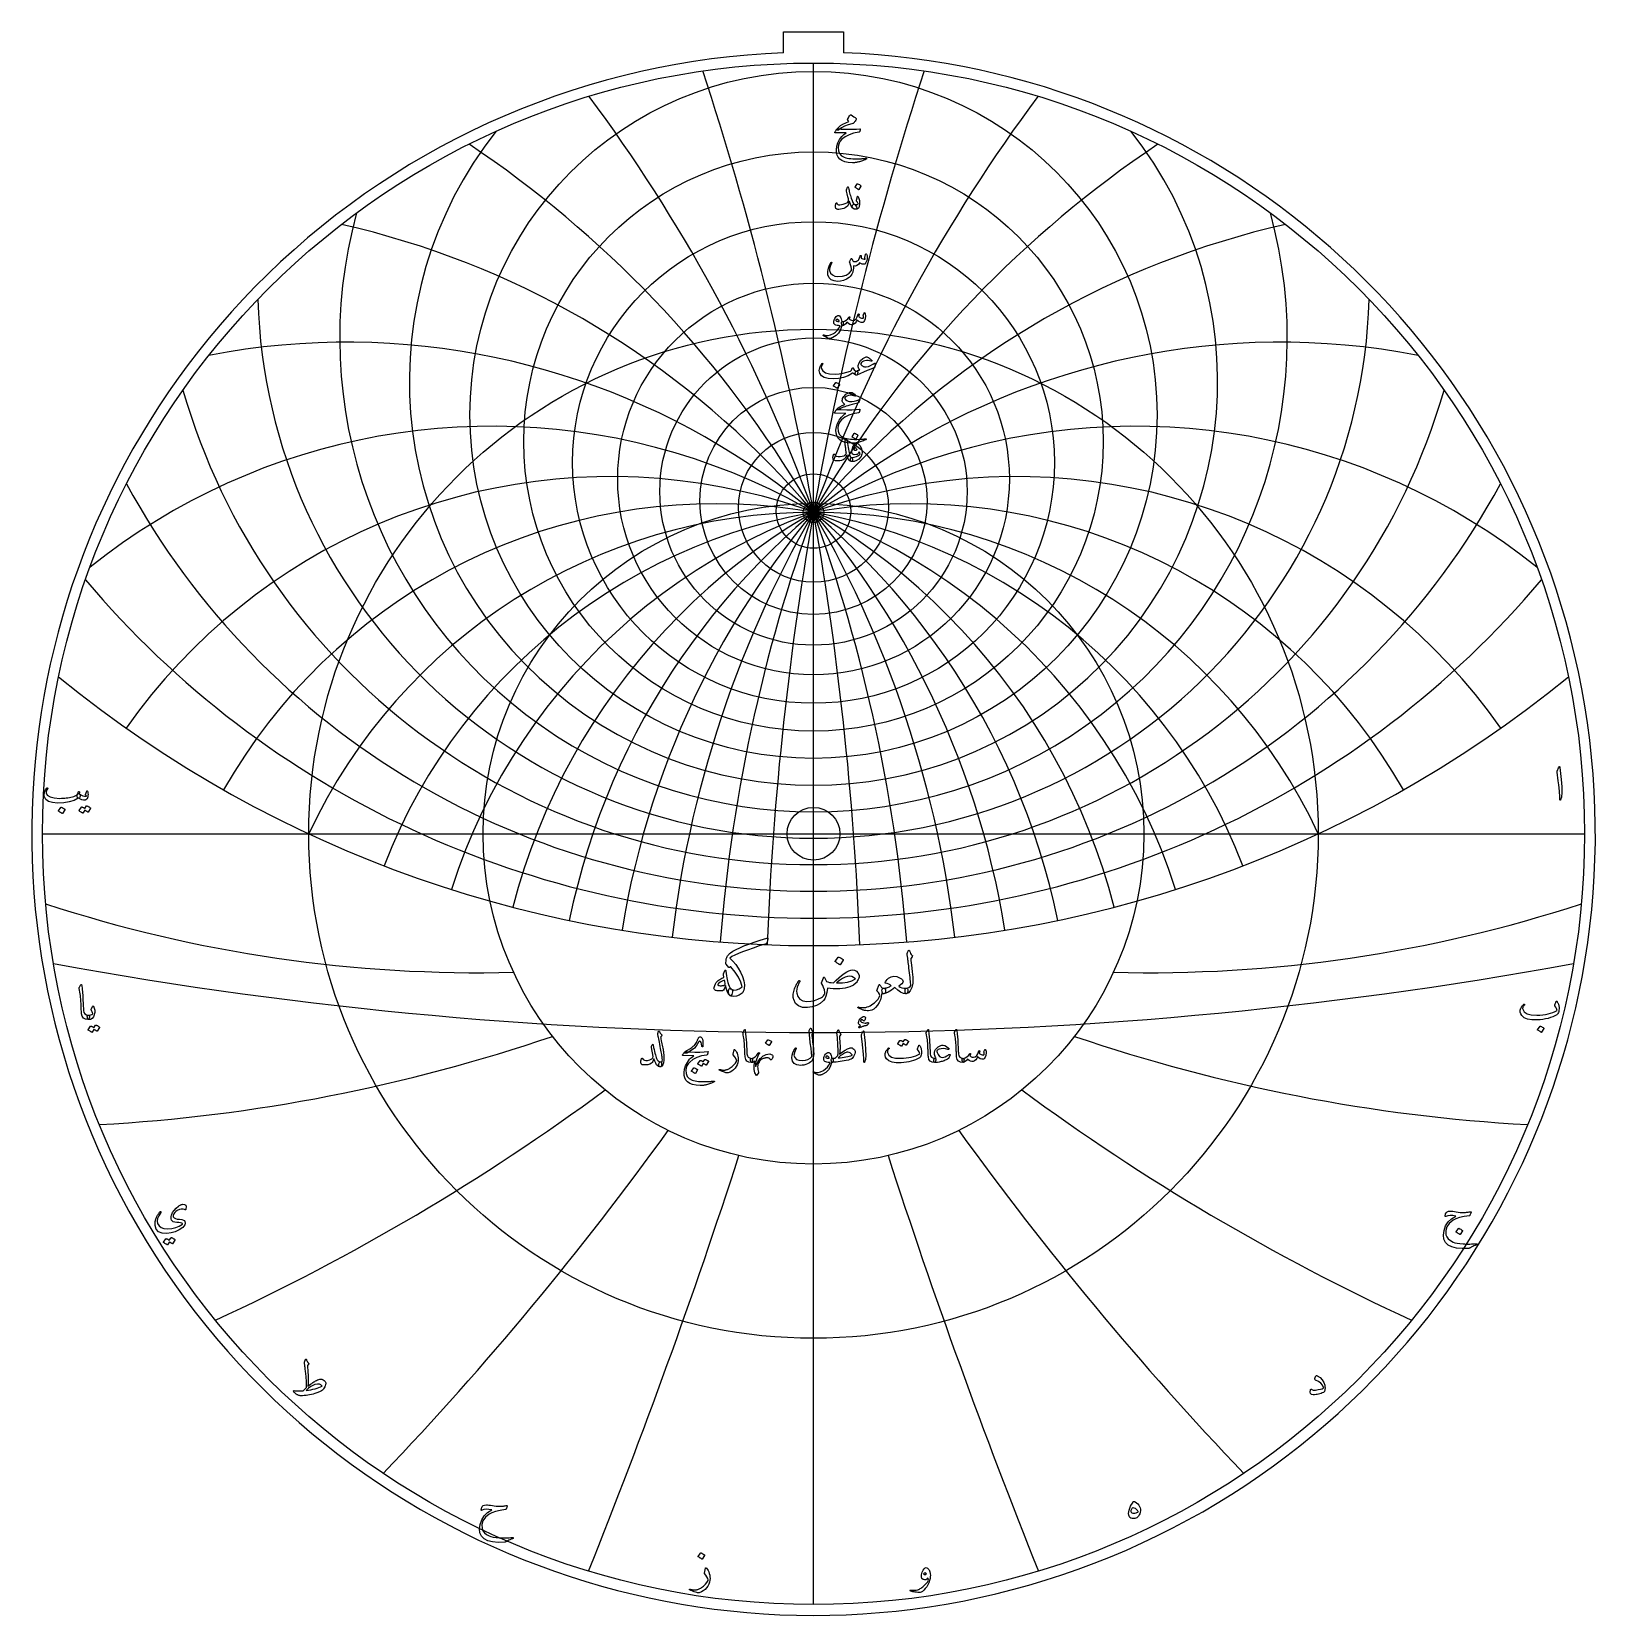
# Model space of a CAD drawing. Header units: millimetres. Extents: x -57 to 57, y -57 to 58.
import ezdxf

# ---------------------------------------------------------------- set-up
doc = ezdxf.new("R2010")
doc.units = ezdxf.units.MM
for name, color, linetype in [('CUT_INNER', 6, 'Continuous'), ('CUT_OUTER', 1, 'Continuous'), ('ENGRAVE', 7, 'Continuous'), ('ENGRAVE_FINE', 8, 'Continuous'), ('TEXT', 5, 'Continuous')]:
    doc.layers.add(name, color=color, linetype=linetype)

msp = doc.modelspace()

# ---------------------------------------------------------------- linework, layer by layer
at = {"layer": 'CUT_INNER'}
msp.add_circle((0, 0), 1.91, dxfattribs=at)
at = {"layer": 'CUT_OUTER'}
for points in [[(-2.17, 58.068), (2.17, 58.068), (2.17, 56.5382)], [(-2.17, 56.5382), (-2.17, 58.068)]]:
    msp.add_lwpolyline(points, dxfattribs=at)
for centre, radius, start, end in [((-0.0002, -0.0001), 56.5799, 134.296617, 87.801785), ((-0.0009, 0.0013), 56.5785, 92.197186, 134.297159)]:
    msp.add_arc(centre, radius, start, end, dxfattribs=at)
at = {"layer": 'ENGRAVE'}
for points in [[(0, -55.8), (0, 55.8)], [(-55.8, 0), (55.8, 0)], [(0, -55.8), (0, -23.9096)]]:
    msp.add_lwpolyline(points, dxfattribs=at)
for centre, radius in [((0, 0), 55.8), ((0, 30.3219), 24.863), ((0, 28.3967), 20.9654), ((0, 26.878), 17.4317), ((0, 25.6889), 14.1723), ((0, 0), 36.5261), ((0, 24.7753), 11.1188), ((0, 24.0988), 8.2168), ((0, 23.6327), 5.4215), ((0, 23.3596), 2.6942), ((0, 0), 23.9096), ((0, 23.2697), 0.744)]:
    msp.add_circle(centre, radius, dxfattribs=at)
for centre, radius, start, end in [((0, 32.763), 29.246, 141.807745, 38.192255), ((0, 35.8804), 34.2856, 164.663432, 15.336568), ((0, 39.9152), 40.234, 181.754826, 358.245174), ((0, 45.2464), 47.4805, 196.051023, 343.948977), ((0, 52.5017), 56.6633, 208.658993, 331.341007), ((0, -17.0324), 40.3021, 25, 155), ((0, -17.0324), 40.3021, 25, 155), ((0, 62.7982), 68.9106, 220.132937, 319.867063), ((0, 78.3305), 86.4281, 230.794386, 309.205614), ((-24.276, 90.5991), 100.6562, 251.886951, 271.462631), ((24.276, 90.5991), 100.6562, 268.537369, 288.113049), ((-58.5192, 101.3583), 122.6057, 273.200226, 288.860771), ((58.5192, 101.3583), 122.6057, 251.139229, 266.799774), ((-110.1946, 110.1946), 160.062, 294.709191, 306.454599), ((110.1946, 110.1946), 160.062, 233.545401, 245.290809), ((-202.2435, 116.7653), 236.3699, 316.377737, 324.208009), ((202.2435, 116.7653), 236.3699, 215.791991, 223.622263), ((-450.8833, 120.8138), 468.2156, 338.159472, 342.074608), ((450.8833, 120.8138), 468.2156, 197.925392, 201.840528)]:
    msp.add_arc(centre, radius, start, end, dxfattribs=at)
at = {"layer": 'ENGRAVE_FINE'}
for centre, radius, start, end in [((-228.5645, -17.0324), 232.0904, 2.222313, 18.138904), ((-228.5645, -17.0324), 232.0904, 2.222313, 18.138904), ((228.5645, -17.0324), 232.0904, 161.861096, 177.777687), ((228.5645, -17.0324), 232.0904, 161.861096, 177.777687), ((-110.7291, -17.0324), 117.8354, 4.47719, 36.696033), ((-110.7291, -17.0324), 117.8354, 4.47719, 36.696033), ((110.7291, -17.0324), 117.8354, 143.303967, 175.52281), ((110.7291, -17.0324), 117.8354, 143.303967, 175.52281), ((-69.8053, -17.0324), 80.6042, 6.799082, 56.167179), ((-69.8053, -17.0324), 80.6042, 6.799082, 56.167179), ((69.8053, -17.0324), 80.6042, 123.832821, 173.200918), ((69.8053, -17.0324), 80.6042, 123.832821, 173.200918), ((-48.0301, -17.0324), 62.6989, 9.226433, 77.22755), ((-48.0301, -17.0324), 62.6989, 9.226433, 77.22755), ((48.0301, -17.0324), 62.6989, 102.77245, 170.773567), ((48.0301, -17.0324), 62.6989, 102.77245, 170.773567), ((-33.8175, -17.0324), 52.6106, 11.804305, 100.885265), ((-33.8175, -17.0324), 52.6106, 11.804305, 100.885265), ((33.8175, -17.0324), 52.6106, 79.114735, 168.195695), ((33.8175, -17.0324), 52.6106, 79.114735, 168.195695), ((-23.2684, -17.0324), 46.5368, 14.587882, 128.690572), ((-23.2684, -17.0324), 46.5368, 14.587882, 128.690572), ((23.2684, -17.0324), 46.5368, 51.309428, 165.412118), ((23.2684, -17.0324), 46.5368, 51.309428, 165.412118), ((-14.6688, -17.0324), 42.8886, 17.647457, 144.863094), ((-14.6688, -17.0324), 42.8886, 17.647457, 144.863094), ((14.6688, -17.0324), 42.8886, 35.136906, 162.352543), ((14.6688, -17.0324), 42.8886, 35.136906, 162.352543), ((-7.1063, -17.0324), 40.9238, 21.075864, 150.400641), ((-7.1063, -17.0324), 40.9238, 21.075864, 150.400641), ((7.1063, -17.0324), 40.9238, 29.599359, 158.924136), ((7.1063, -17.0324), 40.9238, 29.599359, 158.924136), ((0, 291.4041), 305.7921, 259.637891, 280.362109)]:
    msp.add_arc(centre, radius, start, end, dxfattribs=at)
at = {"layer": 'TEXT'}
for points in [[(2.7852, 51.4005), (2.4969, 51.3252), (2.2424, 51.2281), (2.0217, 51.109), (1.8348, 50.9682), (1.8061, 50.9465), (1.7795, 50.9344), (1.755, 50.9317), (1.7325, 50.9385), (1.7063, 50.9696), (1.7102, 51.0136), (1.7443, 51.0703), (1.8084, 51.1398), (1.96, 51.2656), (2.1343, 51.379), (2.3312, 51.4801), (2.5509, 51.5688), (2.4882, 51.6612), (2.4764, 51.6843), (2.4709, 51.7074), (2.4715, 51.7305), (2.4783, 51.7536), (2.5226, 51.8416), (2.5633, 51.9145), (2.6002, 51.972), (2.6334, 52.0143), (2.6546, 52.0343), (2.6755, 52.0448), (2.6959, 52.0458), (2.7159, 52.0374), (2.832, 51.9718), (2.9296, 51.9103), (3.0086, 51.853), (3.069, 51.7998), (3.0808, 51.7827), (3.0863, 51.761), (3.0857, 51.7348), (3.0789, 51.7041), (3.0577, 51.656), (3.0236, 51.5977), (2.9768, 51.529), (2.9172, 51.45), (2.9015, 51.4382), (2.8743, 51.4261), (2.8355, 51.4135), (2.7852, 51.4005)], [(2.0064, 51.0177), (2.4298, 51.0028), (2.7959, 51.0012), (3.1047, 51.0127), (3.3561, 51.0375), (3.3638, 51.0384), (3.3705, 51.0379), (3.3762, 51.0359), (3.3808, 51.0325), (3.3843, 51.0279), (3.3862, 51.0222), (3.3867, 51.0155), (3.3858, 51.0078), (3.3793, 50.9777), (3.373, 50.95), (3.3669, 50.9249), (3.361, 50.9022), (3.3554, 50.882), (3.3499, 50.8642), (3.3447, 50.849), (3.3396, 50.8362), (3.3289, 50.8158), (3.3165, 50.8007), (3.3025, 50.791), (3.2868, 50.7867), (2.9056, 50.7176), (2.574, 50.6093), (2.2919, 50.4618), (2.0592, 50.2752), (1.9416, 50.1409), (1.8563, 49.9988), (1.803, 49.8489), (1.782, 49.6911), (1.8022, 49.4434), (1.8826, 49.2415), (2.0233, 49.0853), (2.2242, 48.975), (2.3284, 48.9416), (2.4428, 48.9139), (2.5676, 48.8921), (2.7027, 48.876), (2.8479, 48.8655), (3.003, 48.8603), (3.168, 48.8605), (3.3429, 48.8661), (3.4051, 48.8696), (3.4662, 48.8735), (3.5264, 48.8778), (3.5854, 48.8826), (3.6431, 48.8877), (3.6989, 48.8933), (3.7528, 48.8993), (3.8049, 48.9057), (3.8208, 48.9065), (3.8321, 48.9024), (3.8389, 48.8933), (3.8412, 48.8793), (3.84, 48.863), (3.8362, 48.8504), (3.8301, 48.8415), (3.8214, 48.8364), (3.7282, 48.797), (3.6399, 48.7613), (3.5566, 48.7293), (3.4782, 48.7011), (3.405, 48.6763), (3.3371, 48.6549), (3.2746, 48.6367), (3.2175, 48.6219), (3.1638, 48.6109), (3.1115, 48.6013), (3.0606, 48.5928), (3.0112, 48.5856), (2.9631, 48.58), (2.916, 48.5765), (2.8699, 48.5751), (2.8248, 48.5757), (2.5171, 48.5996), (2.2605, 48.6516), (2.0551, 48.7316), (1.9008, 48.8397), (1.7876, 48.9748), (1.7086, 49.1326), (1.6638, 49.313), (1.6533, 49.5162), (1.6857, 49.7682), (1.763, 50.0128), (1.8853, 50.25), (2.0526, 50.4798), (2.118, 50.5493), (2.192, 50.6159), (2.2747, 50.6796), (2.3661, 50.7405), (1.5675, 50.7471), (1.5483, 50.7553), (1.5403, 50.7702), (1.5434, 50.7916), (1.5576, 50.8197), (1.5844, 50.8605), (1.6088, 50.8972), (1.6306, 50.9298), (1.65, 50.9583), (1.6669, 50.9824), (1.6814, 51.002), (1.6933, 51.0171), (1.7028, 51.0276), (1.7243, 51.0294), (1.782, 51.0284), (1.8761, 51.0245), (2.0064, 51.0177)], [(3.1663, 47.0443), (3.1705, 47.0484), (3.1762, 47.0509), (3.1837, 47.0517), (3.1927, 47.0509), (3.2569, 47.0249), (3.3173, 46.9931), (3.374, 46.9556), (3.427, 46.9123), (3.4322, 46.9057), (3.4345, 46.8991), (3.4339, 46.8925), (3.4303, 46.8859), (3.2752, 46.6351), (3.2695, 46.6291), (3.262, 46.6277), (3.253, 46.6308), (3.2422, 46.6384), (3.233, 46.645), (3.2183, 46.6549), (3.1983, 46.6681), (3.173, 46.6846), (3.1418, 46.7044), (3.1045, 46.7275), (3.061, 46.7539), (3.0112, 46.7836), (3.0046, 46.7885), (3.0013, 46.7935), (3.0013, 46.7984), (3.0046, 46.8034)], [(2.5294, 46.7605), (2.5484, 46.674), (2.569, 46.586), (2.5913, 46.4966), (2.6152, 46.4057), (2.6408, 46.313), (2.6681, 46.2181), (2.6969, 46.1208), (2.7275, 46.0213), (2.7891, 45.8423), (2.8454, 45.7078), (2.8964, 45.6179), (2.9419, 45.5725), (2.9818, 45.5455), (3.022, 45.5073), (3.0626, 45.458), (3.1037, 45.3976), (3.1424, 45.3227), (3.1532, 45.2664), (3.1358, 45.2287), (3.0904, 45.2095), (2.9438, 45.2243), (2.8141, 45.3217), (2.7013, 45.5015), (2.6053, 45.7639), (2.6033, 45.7682), (2.6004, 45.7713), (2.5967, 45.7732), (2.5922, 45.7738), (2.5888, 45.7732), (2.5856, 45.7713), (2.5823, 45.7682), (2.5789, 45.7639), (2.5697, 45.7214), (2.5583, 45.6764), (2.5449, 45.629), (2.5294, 45.5791), (2.5125, 45.5319), (2.4948, 45.4925), (2.4762, 45.4609), (2.4569, 45.4372), (2.3871, 45.3763), (2.3001, 45.3225), (2.1957, 45.2757), (2.0741, 45.2359), (1.9503, 45.2064), (1.8431, 45.1938), (1.7523, 45.1981), (1.6781, 45.2194), (1.6145, 45.2726), (1.5857, 45.3662), (1.5914, 45.5003), (1.6319, 45.6748), (1.6358, 45.6806), (1.6409, 45.6847), (1.6473, 45.6872), (1.655, 45.688), (1.664, 45.687), (1.6715, 45.6839), (1.6772, 45.6787), (1.6814, 45.6715), (1.697, 45.635), (1.7144, 45.6047), (1.7333, 45.5805), (1.754, 45.5626), (1.8183, 45.5387), (1.9058, 45.5329), (2.0163, 45.5453), (2.15, 45.5758), (2.2925, 45.6216), (2.4032, 45.6731), (2.4822, 45.7305), (2.5294, 45.7936), (2.5373, 45.8575), (2.5245, 45.9668), (2.4911, 46.1215), (2.4371, 46.3216), (2.4111, 46.427), (2.3958, 46.5122), (2.3913, 46.5771), (2.3975, 46.6219), (2.4602, 46.8001), (2.467, 46.8189), (2.4742, 46.8323), (2.4818, 46.8403), (2.4898, 46.843), (2.4997, 46.8378), (2.5096, 46.8224), (2.5195, 46.7966), (2.5294, 46.7605)], [(3.196, 45.6946), (3.1767, 45.727), (3.1581, 45.7548), (3.1404, 45.7781), (3.1235, 45.7969), (3.1113, 45.813), (3.1045, 45.8315), (3.103, 45.8526), (3.1069, 45.8761), (3.1762, 46.1269), (3.1859, 46.1488), (3.1985, 46.1549), (3.214, 46.1455), (3.2323, 46.1203), (3.26, 46.0669), (3.2835, 46.0023), (3.3029, 45.9266), (3.3182, 45.8398), (3.327, 45.7565), (3.3305, 45.6748), (3.3287, 45.5948), (3.3214, 45.5164), (3.3097, 45.4481), (3.2942, 45.3885), (3.275, 45.3376), (3.2521, 45.2953), (3.2239, 45.2639), (3.1853, 45.2392), (3.1364, 45.221), (3.0772, 45.2095), (3.0166, 45.2072), (2.9601, 45.2169), (2.9077, 45.2386), (2.8594, 45.2722), (2.8221, 45.3149), (2.8025, 45.3638), (2.8007, 45.4188), (2.8165, 45.4801), (2.8419, 45.5302), (2.8718, 45.5618), (2.9063, 45.5748), (2.9452, 45.5692), (3.0352, 45.5475), (3.1136, 45.5453), (3.1804, 45.5624), (3.2356, 45.5989), (3.2369, 45.6086), (3.2307, 45.6278), (3.2171, 45.6564), (3.196, 45.6946)], [(3.7653, 41.9457), (3.7711, 41.9602), (3.7785, 41.9705), (3.7876, 41.9767), (3.7983, 41.9787), (3.8121, 41.9771), (3.8239, 41.9721), (3.8336, 41.9639), (3.8412, 41.9523), (3.86, 41.9111), (3.8734, 41.8599), (3.8814, 41.7989), (3.8841, 41.7279), (3.8769, 41.612), (3.8552, 41.5019), (3.8191, 41.3975), (3.7686, 41.2989), (3.7513, 41.2752), (3.7323, 41.2569), (3.7117, 41.2439), (3.6894, 41.2362), (3.6088, 41.2311), (3.5219, 41.2453), (3.4289, 41.2789), (3.3297, 41.3319), (3.2462, 41.2175), (3.1474, 41.1414), (3.0333, 41.1036), (2.904, 41.1042), (2.8998, 41.0346), (2.8937, 40.9677), (2.8857, 40.9034), (2.8759, 40.8419), (2.8643, 40.7826), (2.8508, 40.7251), (2.8354, 40.6696), (2.8182, 40.6158), (2.7782, 40.5189), (2.7241, 40.4294), (2.6561, 40.3473), (2.574, 40.2726), (2.382, 40.1448), (2.1788, 40.0548), (1.9645, 40.0029), (1.7391, 39.9888), (1.4852, 40.0233), (1.2845, 40.1134), (1.1371, 40.2592), (1.0428, 40.4607), (1.03, 40.5333), (1.028, 40.6191), (1.0366, 40.7181), (1.056, 40.8303), (1.0871, 40.9533), (1.1311, 41.0811), (1.1878, 41.214), (1.2573, 41.3517), (1.2629, 41.3604), (1.2697, 41.3666), (1.2777, 41.3703), (1.287, 41.3715), (1.2963, 41.3707), (1.3043, 41.3682), (1.3111, 41.3641), (1.3167, 41.3583), (1.3204, 41.3499), (1.3217, 41.341), (1.3204, 41.3317), (1.3167, 41.322), (1.2284, 41.1387), (1.1715, 40.9879), (1.1459, 40.8697), (1.1517, 40.7841), (1.235, 40.5954), (1.3662, 40.4583), (1.5452, 40.3727), (1.7721, 40.3386), (2.0893, 40.3588), (2.3579, 40.4393), (2.5777, 40.5799), (2.7489, 40.7808), (2.7483, 40.9132), (2.7266, 41.0531), (2.6839, 41.2003), (2.6202, 41.355), (2.6122, 41.3707), (2.6078, 41.3847), (2.6072, 41.3971), (2.6103, 41.4078), (2.628, 41.4446), (2.6449, 41.4792), (2.661, 41.5115), (2.6763, 41.5415), (2.6907, 41.5688), (2.7043, 41.593), (2.7171, 41.6142), (2.7291, 41.6322), (2.7359, 41.6399), (2.7431, 41.643), (2.7508, 41.6415), (2.7588, 41.6355), (2.7629, 41.631), (2.7687, 41.624), (2.7761, 41.6145), (2.7852, 41.6025), (2.7955, 41.5881), (2.8066, 41.5712), (2.8186, 41.5518), (2.8314, 41.5299), (2.8574, 41.4879), (2.8792, 41.4573), (2.897, 41.4384), (2.9106, 41.4309), (2.9964, 41.4237), (3.0822, 41.4384), (3.168, 41.4749), (3.2538, 41.5332), (3.2849, 41.572), (3.3157, 41.6355), (3.346, 41.7238), (3.3759, 41.8368), (3.3788, 41.8476), (3.3841, 41.8566), (3.392, 41.8641), (3.4023, 41.8698), (3.412, 41.8735), (3.4213, 41.8748), (3.4301, 41.8735), (3.4386, 41.8698), (3.4512, 41.8492), (3.4559, 41.8104), (3.4528, 41.7535), (3.4419, 41.6784), (3.5085, 41.6376), (3.5797, 41.6108), (3.6554, 41.598), (3.7356, 41.5992), (3.7346, 41.6234), (3.7315, 41.643), (3.7263, 41.658), (3.7191, 41.6685), (3.7108, 41.6784), (3.7059, 41.6883), (3.7043, 41.6982), (3.7059, 41.7081)], [(2.0213, 36.7444), (1.9439, 36.4728), (1.8142, 36.2453), (1.6321, 36.0619), (1.3976, 35.9227), (1.3648, 35.9086), (1.3324, 35.8959), (1.3004, 35.8846), (1.2689, 35.8748), (1.2379, 35.8667), (1.2078, 35.8604), (1.1785, 35.856), (1.1501, 35.8534), (1.0791, 35.8635), (0.9851, 35.9004), (0.8679, 35.9641), (0.7277, 36.0547), (0.7126, 36.0677), (0.7037, 36.0803), (0.701, 36.0924), (0.7046, 36.1042), (0.7124, 36.1133), (0.7227, 36.1174), (0.7355, 36.1166), (0.7508, 36.1108), (0.8966, 36.0636), (1.0601, 36.0638), (1.2414, 36.1114), (1.4405, 36.2065), (1.603, 36.3168), (1.7374, 36.4466), (1.8439, 36.5957), (1.9223, 36.7642), (1.9216, 36.7702), (1.9198, 36.7749), (1.9167, 36.7784), (1.9123, 36.7807), (1.7987, 36.7873), (1.702, 36.8005), (1.6222, 36.8203), (1.5593, 36.8467), (1.5106, 36.8875), (1.4801, 36.944), (1.4677, 37.0162), (1.4735, 37.1041), (1.4753, 37.1157), (1.4776, 37.1276), (1.4803, 37.1397), (1.4834, 37.1519), (1.4869, 37.1646), (1.4908, 37.1779), (1.4951, 37.1918), (1.4999, 37.2064), (1.5386, 37.3006), (1.5857, 37.3788), (1.6409, 37.4409), (1.7045, 37.4869), (1.7694, 37.5121), (1.829, 37.5116), (1.8833, 37.4857), (1.9322, 37.4341), (1.9748, 37.3623), (2.0072, 37.279), (2.0293, 37.1841), (2.0411, 37.0777), (2.0475, 37.0778), (2.0538, 37.0781), (2.0599, 37.0786), (2.0658, 37.0793), (2.0717, 37.0801), (2.0778, 37.0806), (2.0841, 37.0809), (2.0906, 37.081), (2.1128, 37.0762), (2.1301, 37.062), (2.1425, 37.0383), (2.15, 37.0051), (2.153, 36.9686), (2.1524, 36.9317), (2.1481, 36.8943), (2.1401, 36.8566), (2.1295, 36.8234), (2.1178, 36.7997), (2.1048, 36.7854), (2.0906, 36.7807), (2.0278, 36.7807), (2.0274, 36.7747), (2.0262, 36.7667), (2.0241, 36.7566), (2.0213, 36.7444)], [(1.8629, 37.114), (1.8282, 37.1744), (1.7903, 37.2171), (1.749, 37.2421), (1.7045, 37.2493), (1.6778, 37.2423), (1.6541, 37.2311), (1.6333, 37.2159), (1.6154, 37.1965), (1.6096, 37.1862), (1.6088, 37.175), (1.6129, 37.1631), (1.622, 37.1503), (1.656, 37.1204), (1.7053, 37.1), (1.7698, 37.089), (1.8497, 37.0876), (1.8579, 37.0892), (1.8629, 37.0942), (1.8645, 37.1024), (1.8629, 37.114)], [(3.6877, 37.7212), (3.695, 37.7261), (3.7034, 37.7245), (3.7131, 37.7162), (3.7241, 37.7014), (3.7358, 37.6762), (3.7447, 37.6403), (3.7507, 37.5937), (3.7538, 37.5364), (3.7548, 37.4712), (3.7513, 37.4077), (3.7432, 37.3458), (3.7306, 37.2856), (3.6939, 37.1684), (3.6531, 37.0843), (3.6081, 37.0331), (3.5591, 37.015), (3.4429, 37.0218), (3.3355, 37.0521), (3.2367, 37.1059), (3.1465, 37.1833), (3.0847, 37.0614), (3.0112, 36.9663), (2.9263, 36.898), (2.8297, 36.8566), (2.7285, 36.8475), (2.626, 36.8731), (2.5222, 36.9333), (2.4173, 37.0282), (2.3323, 36.9199), (2.2489, 36.8426), (2.1673, 36.7962), (2.0873, 36.7807), (2.0712, 36.7898), (2.0559, 36.817), (2.0415, 36.8624), (2.0278, 36.9259), (2.0229, 36.9886), (2.0312, 37.0348), (2.0526, 37.0645), (2.0873, 37.0777), (2.2395, 37.1121), (2.3727, 37.1792), (2.487, 37.2788), (2.5823, 37.411), (2.5874, 37.4182), (2.593, 37.4234), (2.599, 37.4265), (2.6054, 37.4275), (2.6132, 37.4267), (2.6202, 37.4242), (2.6264, 37.4201), (2.6318, 37.4143), (2.6348, 37.3966), (2.6276, 37.3664), (2.6101, 37.324), (2.5823, 37.2691), (2.6188, 37.2268), (2.6755, 37.1957), (2.7524, 37.1757), (2.8495, 37.1668), (2.9706, 37.1922), (3.0764, 37.2749), (3.167, 37.4149), (3.2423, 37.6123), (3.246, 37.6224), (3.2505, 37.6296), (3.2559, 37.6339), (3.262, 37.6354), (3.2713, 37.6346), (3.2794, 37.6321), (3.2862, 37.628), (3.2917, 37.6222), (3.2959, 37.6139), (3.2984, 37.6057), (3.2992, 37.5974), (3.2984, 37.5892), (3.2653, 37.4506), (3.3039, 37.4164), (3.3503, 37.3862), (3.4046, 37.3603), (3.4666, 37.3384), (3.5271, 37.3242), (3.5731, 37.3211), (3.6046, 37.3291), (3.6217, 37.3483), (3.6273, 37.3776), (3.6242, 37.4192), (3.6125, 37.4733), (3.592, 37.5397), (3.5956, 37.5585), (3.6127, 37.595), (3.6434, 37.6492), (3.6877, 37.7212)], [(4.4913, 34.0305), (4.4253, 33.7665), (4.4179, 33.7537), (4.4055, 33.7417), (4.3882, 33.7306), (4.3659, 33.7203), (4.3165, 33.7028), (4.264, 33.6835), (4.2084, 33.6624), (4.1497, 33.6394), (4.088, 33.6148), (4.0231, 33.5887), (3.9552, 33.5611), (3.8841, 33.5322), (3.1251, 33.2022), (3.0904, 33.2098), (3.0624, 33.2327), (3.041, 33.2708), (3.0261, 33.3243), (3.0236, 33.381), (3.0393, 33.429), (3.0731, 33.4684), (3.1251, 33.4992), (3.1316, 33.5021), (3.1445, 33.5078), (3.1638, 33.5162), (3.1894, 33.5272), (3.2213, 33.5407), (3.2592, 33.5565), (3.303, 33.5745), (3.3528, 33.5949), (3.2887, 33.6606), (3.248, 33.7326), (3.2309, 33.8108), (3.2373, 33.8952), (3.3008, 34.0958), (3.4089, 34.2656), (3.5615, 34.4044), (3.7587, 34.5123), (3.8018, 34.5224), (3.8519, 34.5197), (3.9091, 34.5042), (3.9732, 34.476), (4.0398, 34.4374), (4.1011, 34.3943), (4.157, 34.3466), (4.2075, 34.2945), (4.2217, 34.2753), (4.2281, 34.2573), (4.2267, 34.2406), (4.2174, 34.2252), (4.2034, 34.2132), (4.1877, 34.207), (4.1704, 34.2066), (4.1514, 34.212), (4.0526, 34.2431), (3.9476, 34.2573), (3.8365, 34.2546), (3.7191, 34.2351), (3.6129, 34.2033), (3.5285, 34.1608), (3.466, 34.1076), (3.4254, 34.0437), (3.4213, 34.0152), (3.432, 33.9826), (3.4576, 33.9459), (3.498, 33.9051), (3.5442, 33.8679), (3.5904, 33.8391), (3.6366, 33.8184), (3.6828, 33.8061), (3.8212, 33.8025), (3.9691, 33.8316), (4.1264, 33.8933), (4.2933, 33.9876), (4.3112, 33.9989), (4.3288, 34.0098), (4.3459, 34.0203), (4.3626, 34.0305), (4.3787, 34.0399), (4.394, 34.0486), (4.4084, 34.0564), (4.422, 34.0635), (4.4597, 34.0812), (4.4839, 34.0816), (4.4944, 34.0647), (4.4913, 34.0305)], [(0.6072, 34.0404), (0.619, 34.0531), (0.6311, 34.0585), (0.6437, 34.0564), (0.6567, 34.047), (0.6666, 34.0346), (0.6699, 34.0206), (0.6666, 34.0049), (0.6567, 33.9876), (0.6064, 33.9096), (0.5742, 33.8374), (0.5602, 33.771), (0.5643, 33.7104), (0.6676, 33.5111), (0.8687, 33.3721), (1.1676, 33.2933), (1.5642, 33.2748), (1.8585, 33.2964), (2.1409, 33.3416), (2.4113, 33.4103), (2.6697, 33.5025), (2.7153, 33.5295), (2.753, 33.5709), (2.7829, 33.6268), (2.805, 33.6972), (2.8124, 33.7172), (2.8248, 33.731), (2.8421, 33.7386), (2.8644, 33.7401), (2.8803, 33.7332), (2.8916, 33.7194), (2.8984, 33.6986), (2.9007, 33.6708), (2.9162, 33.6019), (2.9593, 33.5503), (3.03, 33.5161), (3.1284, 33.4992), (3.1639, 33.4913), (3.1878, 33.4711), (3.2002, 33.4385), (3.201, 33.3936), (3.189, 33.3098), (3.1729, 33.25), (3.1527, 33.2141), (3.1284, 33.2022), (3.056, 33.2116), (2.9873, 33.2401), (2.9224, 33.2875), (2.8611, 33.354), (2.8559, 33.3566), (2.8471, 33.3548), (2.8345, 33.3484), (2.8182, 33.3375), (2.5105, 33.1642), (2.1747, 33.0405), (1.8109, 32.9662), (1.419, 32.9415), (1.0568, 32.9662), (0.7755, 33.0405), (0.575, 33.1642), (0.4554, 33.3375), (0.4282, 33.4342), (0.4191, 33.533), (0.4282, 33.6338), (0.4554, 33.7368), (0.4921, 33.8325), (0.5297, 33.915), (0.568, 33.9843), (0.6072, 34.0404)], [(1.6071, 32.6709), (1.6112, 32.675), (1.617, 32.6775), (1.6244, 32.6783), (1.6335, 32.6775), (1.6976, 32.6515), (1.7581, 32.6197), (1.8148, 32.5822), (1.8678, 32.5389), (1.873, 32.5323), (1.8752, 32.5257), (1.8746, 32.5191), (1.8711, 32.5125), (1.716, 32.2617), (1.7102, 32.2557), (1.7028, 32.2542), (1.6937, 32.2573), (1.683, 32.265), (1.6737, 32.2716), (1.6591, 32.2815), (1.6391, 32.2947), (1.6137, 32.3112), (1.5826, 32.331), (1.5452, 32.3541), (1.5017, 32.3805), (1.452, 32.4102), (1.4454, 32.4151), (1.4421, 32.4201), (1.4421, 32.425), (1.4454, 32.43)], [(3.3479, 31.4324), (3.3505, 31.4091), (3.3355, 31.3655), (3.3027, 31.3018), (3.2521, 31.2179), (3.2414, 31.2043), (3.229, 31.1931), (3.215, 31.1845), (3.1993, 31.1783), (2.9882, 31.1201), (2.8, 31.0677), (2.6351, 31.0211), (2.4931, 30.9803), (2.3744, 30.9454), (2.2786, 30.9167), (2.2061, 30.8943), (2.1566, 30.878), (1.7573, 30.6998), (1.7292, 30.6977), (1.7078, 30.7014), (1.6929, 30.7109), (1.6847, 30.7262), (1.6844, 30.7317), (1.6871, 30.7385), (1.6927, 30.7466), (1.7012, 30.7559), (1.7824, 30.8322), (1.9041, 30.9126), (2.0662, 30.9972), (2.2688, 31.0859), (2.2137, 31.1329), (2.1673, 31.1783), (2.1295, 31.222), (2.1005, 31.2641), (2.0825, 31.3101), (2.0782, 31.3655), (2.0875, 31.4305), (2.1104, 31.505), (2.1475, 31.5825), (2.1995, 31.6601), (2.2663, 31.7376), (2.3479, 31.8152), (2.4368, 31.8822), (2.522, 31.9282), (2.6035, 31.9531), (2.6813, 31.9571), (2.7866, 31.9358), (2.8817, 31.8919), (2.9665, 31.8253), (3.041, 31.736), (3.0476, 31.7248), (3.0509, 31.7145), (3.0509, 31.705), (3.0476, 31.6964), (3.0403, 31.6883), (3.0319, 31.684), (3.0222, 31.6834), (3.0112, 31.6865), (2.9627, 31.7019), (2.916, 31.7153), (2.8711, 31.7267), (2.8281, 31.736), (2.7872, 31.743), (2.7485, 31.7475), (2.7121, 31.7496), (2.678, 31.7492), (2.5358, 31.7325), (2.4164, 31.6922), (2.3197, 31.6285), (2.2457, 31.5413), (2.3244, 31.4375), (2.4123, 31.3606), (2.5092, 31.3105), (2.6153, 31.2872), (2.773, 31.2855), (2.9428, 31.3103), (3.1245, 31.3614), (3.3182, 31.439), (3.3262, 31.441), (3.3338, 31.4406), (3.341, 31.4377), (3.3479, 31.4324)], [(1.9784, 30.7097), (2.4018, 30.6948), (2.7679, 30.6932), (3.0766, 30.7047), (3.3281, 30.7295), (3.3358, 30.7304), (3.3425, 30.7299), (3.3482, 30.7279), (3.3528, 30.7245), (3.3562, 30.7199), (3.3582, 30.7142), (3.3587, 30.7075), (3.3578, 30.6998), (3.3513, 30.6697), (3.345, 30.642), (3.3389, 30.6169), (3.333, 30.5942), (3.3273, 30.574), (3.3219, 30.5562), (3.3166, 30.541), (3.3115, 30.5282), (3.3008, 30.5077), (3.2885, 30.4927), (3.2744, 30.483), (3.2588, 30.4787), (2.8776, 30.4096), (2.546, 30.3013), (2.2638, 30.1538), (2.0312, 29.9672), (1.9136, 29.8329), (1.8282, 29.6908), (1.775, 29.5408), (1.754, 29.3831), (1.7742, 29.1354), (1.8546, 28.9334), (1.9953, 28.7773), (2.1962, 28.667), (2.3003, 28.6336), (2.4148, 28.6059), (2.5396, 28.5841), (2.6746, 28.568), (2.8198, 28.5574), (2.9749, 28.5523), (3.1399, 28.5525), (3.3148, 28.5581), (3.377, 28.5616), (3.4382, 28.5655), (3.4983, 28.5698), (3.5574, 28.5746), (3.615, 28.5797), (3.6708, 28.5853), (3.7248, 28.5913), (3.7768, 28.5977), (3.7927, 28.5985), (3.8041, 28.5944), (3.8109, 28.5853), (3.8132, 28.5713), (3.8119, 28.555), (3.8082, 28.5424), (3.802, 28.5335), (3.7934, 28.5284), (3.7001, 28.489), (3.6118, 28.4533), (3.5285, 28.4213), (3.4501, 28.3931), (3.3769, 28.3683), (3.3091, 28.3469), (3.2466, 28.3287), (3.1894, 28.3139), (3.1357, 28.3029), (3.0834, 28.2932), (3.0326, 28.2848), (2.9832, 28.2776), (2.935, 28.272), (2.8879, 28.2685), (2.8418, 28.267), (2.7968, 28.2677), (2.489, 28.2916), (2.2325, 28.3436), (2.027, 28.4236), (1.8728, 28.5317), (1.7595, 28.6668), (1.6805, 28.8245), (1.6358, 29.005), (1.6253, 29.2082), (1.6576, 29.4602), (1.735, 29.7048), (1.8573, 29.942), (2.0246, 30.1718), (2.0899, 30.2413), (2.164, 30.3079), (2.2467, 30.3716), (2.338, 30.4325), (1.5395, 30.4391), (1.5203, 30.4473), (1.5122, 30.4622), (1.5153, 30.4836), (1.5296, 30.5117), (1.5564, 30.5525), (1.5807, 30.5892), (1.6026, 30.6218), (1.622, 30.6503), (1.6389, 30.6744), (1.6533, 30.694), (1.6653, 30.709), (1.6748, 30.7196), (1.6962, 30.7214), (1.754, 30.7204), (1.848, 30.7165), (1.9784, 30.7097)], [(2.9502, 28.9864), (2.9543, 28.9905), (2.9601, 28.993), (2.9675, 28.9938), (2.9766, 28.993), (3.0407, 28.967), (3.1012, 28.9353), (3.1579, 28.8977), (3.2109, 28.8544), (3.2161, 28.8478), (3.2183, 28.8412), (3.2177, 28.8346), (3.2142, 28.828), (3.0591, 28.5772), (3.0533, 28.5712), (3.0459, 28.5698), (3.0368, 28.5729), (3.0261, 28.5805), (3.0168, 28.5871), (3.0022, 28.597), (2.9822, 28.6102), (2.9568, 28.6267), (2.9257, 28.6465), (2.8883, 28.6696), (2.8448, 28.696), (2.7951, 28.7257), (2.7885, 28.7307), (2.7852, 28.7356), (2.7852, 28.7406), (2.7885, 28.7455)], [(2.7456, 27.2374), (2.7695, 27.2259), (2.7885, 27.2077), (2.8025, 27.183), (2.8116, 27.1516), (2.8176, 27.1128), (2.819, 27.0757), (2.8159, 27.0402), (2.8083, 27.0064), (2.797, 26.9775), (2.7827, 26.9569), (2.7656, 26.9445), (2.7456, 26.9404), (2.6468, 26.9678), (2.5649, 27.0369), (2.5, 27.1477), (2.4519, 27.3001), (2.4457, 27.3264), (2.4404, 27.3492), (2.4358, 27.3685), (2.4321, 27.3843), (2.4292, 27.3965), (2.4272, 27.4053), (2.4259, 27.4106), (2.4255, 27.4123), (2.4205, 27.422), (2.4156, 27.4247), (2.4107, 27.4203), (2.4057, 27.409), (2.3496, 27.2824), (2.2869, 27.183), (2.2176, 27.1108), (2.1417, 27.0658), (2.0316, 27.0312), (1.9025, 27.0097), (1.7544, 27.0015), (1.5873, 27.0064), (1.4757, 27.0408), (1.4149, 27.1244), (1.4048, 27.257), (1.4454, 27.4387), (1.4547, 27.4606), (1.466, 27.4767), (1.4794, 27.487), (1.4949, 27.4915), (1.5102, 27.4901), (1.523, 27.4824), (1.5333, 27.4686), (1.5411, 27.4486), (1.5578, 27.4059), (1.5782, 27.3735), (1.6024, 27.3515), (1.6302, 27.3397), (1.7863, 27.3158), (1.9346, 27.3133), (2.0751, 27.3323), (2.2077, 27.3727), (2.2652, 27.4028), (2.3125, 27.4437), (2.3494, 27.4952), (2.376, 27.5575), (2.3744, 27.587), (2.3661, 27.6557), (2.3513, 27.7635), (2.3298, 27.9106), (2.3189, 27.9893), (2.3092, 28.0603), (2.3007, 28.1238), (2.2935, 28.1796), (2.2873, 28.2273), (2.282, 28.2666), (2.2774, 28.2974), (2.2737, 28.3198), (2.2706, 28.354), (2.2712, 28.3842), (2.2756, 28.4101), (2.2836, 28.432), (2.2964, 28.4591), (2.3083, 28.4844), (2.3195, 28.5078), (2.3298, 28.5294), (2.3391, 28.5491), (2.3471, 28.5669), (2.3539, 28.5829), (2.3595, 28.597), (2.3653, 28.6083), (2.3727, 28.616), (2.3818, 28.6199), (2.3925, 28.6201), (2.4043, 28.6156), (2.4131, 28.6086), (2.4191, 28.5991), (2.4222, 28.5871), (2.4423, 28.4183), (2.463, 28.2583), (2.4844, 28.1073), (2.5064, 27.9651), (2.5287, 27.8317), (2.5513, 27.7072), (2.5741, 27.5916), (2.5971, 27.4849), (2.6249, 27.3853), (2.659, 27.3108), (2.6992, 27.2615), (2.7456, 27.2374)], [(3.1251, 28.2901), (3.1478, 28.2868), (3.173, 28.2769), (3.2006, 28.2604), (3.2307, 28.2373), (3.3596, 28.0999), (3.4493, 27.9453), (3.4999, 27.7732), (3.5112, 27.5839), (3.5011, 27.4853), (3.4807, 27.3975), (3.4499, 27.3203), (3.4089, 27.2539), (3.2759, 27.1167), (3.121, 27.0188), (2.9442, 26.96), (2.7456, 26.9404), (2.7256, 26.9451), (2.7085, 26.9594), (2.6942, 26.9831), (2.6829, 27.0163), (2.6787, 27.0347), (2.6759, 27.0534), (2.6745, 27.0726), (2.6746, 27.0922), (2.6758, 27.1116), (2.6775, 27.1302), (2.6799, 27.1479), (2.6829, 27.1648), (2.6918, 27.1941), (2.7052, 27.216), (2.7231, 27.2304), (2.7456, 27.2374), (2.9391, 27.2634), (3.1069, 27.3117), (3.2493, 27.3822), (3.366, 27.475), (3.3604, 27.5214), (3.3536, 27.5583), (3.3456, 27.5858), (3.3363, 27.6037), (3.3252, 27.6192), (3.3148, 27.6293), (3.3054, 27.634), (3.2967, 27.6334), (3.2907, 27.6313), (3.286, 27.6285), (3.2825, 27.6247), (3.2802, 27.6202), (3.2484, 27.555), (3.2092, 27.5047), (3.1626, 27.4692), (3.1086, 27.4486), (2.9516, 27.4364), (2.8438, 27.4791), (2.785, 27.5767), (2.7753, 27.7291), (2.7885, 27.8166), (2.8149, 27.9073), (2.8545, 28.0014), (2.9073, 28.0987), (2.963, 28.1824), (3.0179, 28.2423), (3.0719, 28.2781), (3.1251, 28.2901)], [(3.0162, 27.9337), (2.9834, 27.9244), (2.9576, 27.8999), (2.9389, 27.8601), (2.9271, 27.805), (2.9273, 27.7963), (2.9279, 27.7902), (2.929, 27.7864), (2.9304, 27.7852), (2.9636, 27.7772), (2.9972, 27.7728), (3.0313, 27.7722), (3.0657, 27.7753), (3.096, 27.7817), (3.121, 27.791), (3.1406, 27.8031), (3.1548, 27.8182), (3.1177, 27.8712), (3.0822, 27.9081), (3.0484, 27.929), (3.0162, 27.9337)], [(53.9269, 4.7855), (53.9606, 4.8506), (53.9876, 4.8735), (54.0081, 4.8541), (54.0219, 4.7925), (54.1029, 3.9301), (54.1511, 3.4008), (54.1619, 2.978), (54.1352, 2.6616), (54.0712, 2.4517), (54.0596, 2.4346), (54.0492, 2.4253), (54.0402, 2.424), (54.0325, 2.4306), (54.0263, 2.4409), (54.0219, 2.4544), (54.0193, 2.4709), (54.0184, 2.4904), (54.0184, 2.6429), (54.0114, 2.8046), (53.9973, 2.9755), (53.9762, 3.1557), (53.9716, 3.2028), (53.9577, 3.33), (53.9346, 3.5372), (53.9023, 3.8245), (53.8248, 4.4616), (53.8231, 4.4955), (53.8248, 4.5268), (53.8301, 4.5554), (53.8389, 4.5813)], [(-53.1349, 2.8917), (-53.1315, 2.89), (-53.1283, 2.8882), (-53.1253, 2.8864), (-53.1226, 2.8847), (-53.1198, 2.8827), (-53.1169, 2.8803), (-53.1137, 2.8774), (-53.1103, 2.8741), (-53.0819, 2.8407), (-53.0707, 2.7932), (-53.0766, 2.7316), (-53.0997, 2.6559), (-53.121, 2.6099), (-53.1428, 2.5811), (-53.165, 2.5694), (-53.1877, 2.5749), (-53.1991, 2.5804), (-53.2088, 2.5828), (-53.2167, 2.5822), (-53.2229, 2.5784), (-53.5115, 2.4205), (-53.8565, 2.3092), (-54.2578, 2.2445), (-54.7154, 2.2264), (-55.0854, 2.2581), (-55.3648, 2.3426), (-55.5536, 2.4799), (-55.6517, 2.67), (-55.6669, 2.7597), (-55.6702, 2.8495), (-55.6616, 2.9392), (-55.6411, 3.029), (-55.6132, 3.1084), (-55.5787, 3.1812), (-55.5375, 3.2475), (-55.4898, 3.3071), (-55.4808, 3.3146), (-55.4713, 3.3194), (-55.4614, 3.3216), (-55.4511, 3.3212), (-55.4414, 3.317), (-55.4335, 3.3115), (-55.4273, 3.3047), (-55.4229, 3.2965), (-55.4209, 3.2886), (-55.422, 3.2789), (-55.4262, 3.2675), (-55.4335, 3.2543), (-55.4845, 3.1795), (-55.5179, 3.1064), (-55.5338, 3.0352), (-55.532, 2.9656), (-55.4484, 2.7914), (-55.2539, 2.6664), (-54.9486, 2.5908), (-54.5323, 2.5644), (-54.418, 2.5661), (-54.304, 2.5714), (-54.1901, 2.5802), (-54.0765, 2.5925), (-53.9637, 2.6084), (-53.8525, 2.6277), (-53.7429, 2.6506), (-53.6347, 2.677), (-53.5298, 2.7069), (-53.4438, 2.7368), (-53.3767, 2.7668), (-53.3285, 2.7967), (-53.3099, 2.8125), (-53.2929, 2.8319), (-53.2773, 2.8548), (-53.2634, 2.8812), (-53.2503, 2.9106), (-53.2374, 2.9428), (-53.2248, 2.9775), (-53.2123, 3.0149), (-53.2075, 3.0264), (-53.2, 3.036), (-53.1899, 3.044), (-53.1771, 3.0501), (-53.1635, 3.0534), (-53.1507, 3.0528), (-53.1389, 3.0481), (-53.1279, 3.0396), (-53.1191, 3.0277), (-53.1138, 3.0132), (-53.112, 2.996), (-53.1138, 2.9762)], [(-53.2405, 2.6101), (-53.2788, 2.6464), (-53.2986, 2.692), (-53.2999, 2.7467), (-53.2827, 2.8108), (-53.2456, 2.8682), (-53.2115, 2.9032), (-53.1804, 2.9157), (-53.1525, 2.9058), (-53.0205, 2.8185), (-52.8885, 2.7571), (-52.7565, 2.7217), (-52.6245, 2.7122), (-52.6199, 2.7131), (-52.6166, 2.7157), (-52.6146, 2.7201), (-52.6139, 2.7263), (-52.6172, 2.7379), (-52.6271, 2.7553), (-52.6436, 2.7784), (-52.6667, 2.8072), (-52.6711, 2.816), (-52.6738, 2.8248), (-52.6747, 2.8336), (-52.6738, 2.8424), (-52.5893, 3.0853), (-52.5853, 3.0946), (-52.5805, 3.1012), (-52.5748, 3.1051), (-52.5682, 3.1064), (-52.5616, 3.1053), (-52.5559, 3.102), (-52.551, 3.0965), (-52.5471, 3.0888), (-52.5207, 3.0099), (-52.5048, 2.9313), (-52.4995, 2.8532), (-52.5048, 2.7756), (-52.522, 2.679), (-52.5453, 2.6004), (-52.5748, 2.5399), (-52.6104, 2.4975), (-52.6375, 2.4742), (-52.6623, 2.457), (-52.685, 2.446), (-52.7055, 2.4412), (-52.8234, 2.4385), (-52.9519, 2.4658), (-53.0909, 2.523), (-53.2405, 2.6101)], [(-54.469, 1.9132), (-54.4646, 1.9176), (-54.4584, 1.9202), (-54.4505, 1.9211), (-54.4408, 1.9202), (-54.3724, 1.8925), (-54.3079, 1.8586), (-54.2474, 1.8186), (-54.1909, 1.7724), (-54.1854, 1.7653), (-54.183, 1.7583), (-54.1836, 1.7512), (-54.1874, 1.7442), (-54.3528, 1.4767), (-54.359, 1.4703), (-54.3669, 1.4688), (-54.3766, 1.4721), (-54.388, 1.4802), (-54.3979, 1.4872), (-54.4135, 1.4978), (-54.4349, 1.5119), (-54.4619, 1.5295), (-54.4952, 1.5506), (-54.535, 1.5752), (-54.5814, 1.6034), (-54.6344, 1.6351), (-54.6415, 1.6404), (-54.645, 1.6456), (-54.645, 1.6509), (-54.6415, 1.6562)], [(-52.6139, 2.0117), (-52.6095, 2.0161), (-52.6034, 2.0188), (-52.5955, 2.0196), (-52.5858, 2.0188), (-52.5511, 2.0058), (-52.5176, 1.9915), (-52.4851, 1.9759), (-52.4538, 1.9589), (-52.4233, 1.9404), (-52.3935, 1.9202), (-52.3643, 1.8982), (-52.3359, 1.8744), (-52.3304, 1.8672), (-52.3279, 1.8595), (-52.3286, 1.8513), (-52.3323, 1.8428), (-52.5013, 1.5752), (-52.5059, 1.5717), (-52.5127, 1.5717), (-52.5218, 1.5752), (-52.533, 1.5823), (-52.5407, 1.5888), (-52.5532, 1.5977), (-52.5706, 1.609), (-52.5928, 1.6228), (-52.6201, 1.6392), (-52.6527, 1.6584), (-52.6905, 1.6805), (-52.7336, 1.7055), (-52.8674, 1.4978), (-52.8735, 1.4914), (-52.8815, 1.4899), (-52.8911, 1.4932), (-52.9026, 1.5013), (-52.9125, 1.5084), (-52.9281, 1.5189), (-52.9494, 1.533), (-52.9765, 1.5506), (-53.0097, 1.5717), (-53.0495, 1.5964), (-53.096, 1.6245), (-53.149, 1.6562), (-53.1545, 1.6615), (-53.1569, 1.6668), (-53.1562, 1.672), (-53.1525, 1.6773), (-52.98, 1.9343), (-52.9756, 1.9387), (-52.9695, 1.9413), (-52.9615, 1.9422), (-52.9519, 1.9413), (-52.9224, 1.9318), (-52.8938, 1.9206), (-52.8661, 1.908), (-52.8392, 1.8938), (-52.8133, 1.8783), (-52.7882, 1.8617), (-52.764, 1.844), (-52.7407, 1.8252)], [(-3.3836, -7.5473), (-3.339, -7.5393), (-3.311, -7.5506), (-3.2994, -7.5811), (-3.3044, -7.6309), (-3.3528, -7.8245), (-3.3676, -7.874), (-3.3858, -7.9125), (-3.4072, -7.94), (-3.432, -7.9565), (-3.9275, -8.1189), (-4.3758, -8.2717), (-4.7767, -8.4148), (-5.1304, -8.5483), (-5.4362, -8.6728), (-5.6936, -8.7887), (-5.9026, -8.8961), (-6.0632, -8.9949), (-5.8377, -9.2149), (-5.632, -9.4569), (-5.4461, -9.7209), (-5.28, -10.0069), (-5.1282, -10.3402), (-5.0336, -10.6493), (-4.9962, -10.9342), (-5.016, -11.1949), (-5.0457, -11.3121), (-5.082, -11.4083), (-5.1249, -11.4837), (-5.1744, -11.5381), (-5.3801, -11.6789), (-5.5792, -11.7625), (-5.7717, -11.7889), (-5.9576, -11.7581), (-6.0373, -11.7169), (-6.0962, -11.6503), (-6.1341, -11.5585), (-6.1512, -11.4413), (-6.1504, -11.3478), (-6.1347, -11.2785), (-6.1042, -11.2334), (-6.0588, -11.2125), (-6.036, -11.2136), (-6.0071, -11.2213), (-5.9722, -11.2356), (-5.9312, -11.2565), (-5.7623, -11.3143), (-5.577, -11.3027), (-5.3751, -11.2219), (-5.1568, -11.0717), (-5.253, -10.7392), (-5.423, -10.3886), (-5.6666, -10.0198), (-5.984, -9.6329), (-5.9931, -9.6266), (-6.0027, -9.6252), (-6.0129, -9.6288), (-6.0236, -9.6373), (-6.072, -9.6769), (-6.0833, -9.6849), (-6.0951, -9.6868), (-6.1075, -9.6827), (-6.1204, -9.6725), (-6.3316, -9.4349), (-6.3365, -9.4168), (-6.3382, -9.3755), (-6.3365, -9.3112), (-6.3316, -9.2237), (-6.3233, -9.1308), (-6.3118, -9.0543), (-6.2969, -8.9944), (-6.2788, -8.9509), (-6.2476, -8.8956), (-6.2156, -8.8442), (-6.1827, -8.7966), (-6.149, -8.7529), (-6.1145, -8.7128), (-6.0792, -8.6759), (-6.043, -8.6424), (-6.006, -8.6121), (-5.8264, -8.4954), (-5.6045, -8.374), (-5.3402, -8.2479), (-5.0336, -8.1171), (-4.6846, -7.9817), (-4.2933, -7.8416), (-3.8596, -7.6968), (-3.3836, -7.5473)], [(1.7952, -8.9333), (1.8007, -8.9278), (1.8084, -8.9245), (1.8183, -8.9234), (1.8304, -8.9245), (1.9159, -8.9592), (1.9965, -9.0015), (2.0721, -9.0516), (2.1428, -9.1093), (2.1497, -9.1181), (2.1527, -9.1269), (2.1519, -9.1357), (2.1472, -9.1445), (1.9404, -9.4789), (1.9327, -9.4869), (1.9228, -9.4888), (1.9107, -9.4847), (1.8964, -9.4745), (1.884, -9.4657), (1.8645, -9.4525), (1.8378, -9.4349), (1.804, -9.4129), (1.7625, -9.3865), (1.7127, -9.3557), (1.6547, -9.3205), (1.5884, -9.2809), (1.5796, -9.2743), (1.5752, -9.2677), (1.5752, -9.2611), (1.5796, -9.2545)], [(6.776, -8.6737), (6.8057, -8.6019), (6.8288, -8.545), (6.8453, -8.5029), (6.8552, -8.4757), (6.8629, -8.4584), (6.8728, -8.446), (6.8849, -8.4386), (6.8992, -8.4361), (6.9154, -8.4389), (6.9289, -8.4471), (6.9396, -8.4609), (6.9476, -8.4801), (6.9842, -8.5744), (7.0279, -8.6594), (7.0788, -8.735), (7.1368, -8.8013), (7.153, -8.8225), (7.1577, -8.8464), (7.1508, -8.8731), (7.1324, -8.9025), (7.0356, -9.0389), (7.0422, -9.1), (7.0488, -9.1599), (7.0554, -9.2188), (7.062, -9.2765), (7.0686, -9.3332), (7.0752, -9.3887), (7.0818, -9.4432), (7.0884, -9.4965), (7.1492, -9.9904), (7.1863, -10.3765), (7.1998, -10.6548), (7.1896, -10.8253), (7.1066, -11.1347), (6.9982, -11.3632), (6.8646, -11.5109), (6.7056, -11.5777), (6.7012, -11.5777), (6.6968, -11.5777), (6.6924, -11.5777), (6.688, -11.5777), (6.6619, -11.553), (6.6451, -11.4963), (6.6377, -11.4078), (6.6396, -11.2873), (6.6437, -11.2428), (6.6561, -11.2103), (6.6767, -11.19), (6.7056, -11.1817), (6.8173, -11.1594), (6.9102, -11.119), (6.9845, -11.0604), (7.04, -10.9837), (7.0363, -10.8916), (7.0296, -10.7868), (7.0198, -10.6694), (7.007, -10.5393), (6.9915, -10.3971), (6.9735, -10.2434), (6.953, -10.0781), (6.93, -9.9013), (6.9088, -9.7275), (6.8893, -9.5713), (6.8714, -9.4327), (6.8552, -9.3117), (6.8412, -9.2083), (6.8299, -9.1225), (6.8214, -9.0543), (6.8156, -9.0037), (6.7716, -8.7529), (6.7702, -8.7282), (6.7705, -8.7067), (6.7724, -8.6886), (6.776, -8.6737)], [(-5.9312, -11.2565), (-5.8919, -11.3002), (-5.8707, -11.361), (-5.8677, -11.4388), (-5.8828, -11.5337), (-5.9147, -11.6401), (-5.9488, -11.7086), (-5.9851, -11.7391), (-6.0236, -11.7317), (-6.1322, -11.6269), (-6.2249, -11.4666), (-6.3016, -11.2507), (-6.3624, -10.9793), (-6.4105, -11.1388), (-6.4625, -11.2565), (-6.5183, -11.3324), (-6.578, -11.3665), (-6.61, -11.3723), (-6.6445, -11.3764), (-6.6815, -11.3789), (-6.721, -11.3797), (-6.7627, -11.3794), (-6.8063, -11.3786), (-6.8518, -11.3772), (-6.8992, -11.3753), (-6.9828, -11.3673), (-7.0488, -11.3566), (-7.0972, -11.3431), (-7.128, -11.3269), (-7.1704, -11.2788), (-7.1962, -11.2312), (-7.2055, -11.1842), (-7.1984, -11.1377), (-7.1363, -10.9832), (-7.0818, -10.8627), (-7.0351, -10.7764), (-6.996, -10.7241), (-6.9439, -10.6746), (-6.8887, -10.6273), (-6.8306, -10.5822), (-6.7694, -10.5393), (-6.7046, -10.4983), (-6.6357, -10.459), (-6.5627, -10.4213), (-6.4856, -10.3853), (-6.5076, -10.2137), (-6.512, -10.1782), (-6.512, -10.1466), (-6.5076, -10.1188), (-6.4988, -10.0949), (-6.4064, -9.8969), (-6.3872, -9.8724), (-6.369, -9.8738), (-6.352, -9.901), (-6.336, -9.9541), (-6.3102, -10.1231), (-6.2854, -10.2781), (-6.2618, -10.419), (-6.2392, -10.5459), (-6.2172, -10.6585), (-6.1952, -10.7566), (-6.1732, -10.84), (-6.1512, -10.9089), (-6.1044, -11.023), (-6.0522, -11.119), (-5.9944, -11.1968), (-5.9312, -11.2565)], [(2.8248, -9.8485), (2.9783, -9.8711), (3.1086, -9.9431), (3.2159, -10.0647), (3.3, -10.2357), (3.3094, -10.3012), (3.3022, -10.3743), (3.2786, -10.4552), (3.2384, -10.5437), (3.1922, -10.629), (3.1504, -10.6999), (3.113, -10.7566), (3.08, -10.7989), (2.8875, -10.9573), (2.6268, -11.0805), (2.2979, -11.1685), (1.9008, -11.2213), (1.6618, -11.2329), (1.4333, -11.2279), (1.2152, -11.2065), (1.0076, -11.1685), (0.9587, -11.4911), (0.8954, -11.7504), (0.8178, -11.9465), (0.726, -12.0793), (0.4851, -12.2842), (0.2112, -12.4368), (-0.0957, -12.5372), (-0.4356, -12.5853), (-0.7934, -12.5685), (-1.0791, -12.4654), (-1.2928, -12.2759), (-1.4344, -12.0001), (-1.4465, -11.9574), (-1.4564, -11.9127), (-1.4641, -11.8661), (-1.4696, -11.8175), (-1.4723, -11.7673), (-1.4718, -11.7158), (-1.468, -11.6628), (-1.4608, -11.6085), (-1.4454, -11.5124), (-1.4256, -11.4177), (-1.4014, -11.3243), (-1.3728, -11.2323), (-1.3401, -11.142), (-1.3035, -11.0536), (-1.2631, -10.9671), (-1.2188, -10.8825), (-1.1991, -10.8481), (-1.1797, -10.8154), (-1.1606, -10.7843), (-1.1418, -10.7549), (-1.1235, -10.7271), (-1.106, -10.701), (-1.0894, -10.6765), (-1.0736, -10.6537), (-1.0623, -10.6408), (-1.0505, -10.6328), (-1.0381, -10.6298), (-1.0252, -10.6317), (-1.0114, -10.6369), (-1.001, -10.6438), (-0.9938, -10.6523), (-0.99, -10.6625), (-0.9889, -10.6741), (-0.99, -10.6867), (-0.9933, -10.7005), (-0.9988, -10.7153), (-1.031, -10.764), (-1.0615, -10.8176), (-1.0904, -10.8762), (-1.1176, -10.9397), (-1.1748, -11.1022), (-1.21, -11.2554), (-1.2232, -11.3992), (-1.2144, -11.5337), (-1.1322, -11.7892), (-0.9823, -11.9748), (-0.7648, -12.0906), (-0.4796, -12.1365), (-0.204, -12.1236), (0.0638, -12.0716), (0.324, -11.9806), (0.5764, -11.8505), (0.6526, -11.7963), (0.7183, -11.7306), (0.7736, -11.6533), (0.8184, -11.5645), (0.8236, -11.5521), (0.8261, -11.537), (0.8258, -11.5191), (0.8228, -11.4985), (0.784, -11.3016), (0.7337, -11.1289), (0.6718, -10.9804), (0.5984, -10.8561), (0.5838, -10.8333), (0.5753, -10.8132), (0.5728, -10.7959), (0.5764, -10.7813), (0.7128, -10.4205), (0.7323, -10.3933), (0.7513, -10.382), (0.7697, -10.3867), (0.7876, -10.4073), (0.9504, -10.6845), (1.0376, -10.7258), (1.1495, -10.7571), (1.2862, -10.7786), (1.4476, -10.7901), (1.6393, -10.6034), (1.8315, -10.4304), (2.0243, -10.2712), (2.2176, -10.1257), (2.4024, -10.0044), (2.5652, -9.9178), (2.706, -9.8658), (2.8248, -9.8485)], [(3.0404, -10.4997), (2.9054, -10.3969), (2.7643, -10.3347), (2.6172, -10.3133), (2.464, -10.3325), (2.2979, -10.3911), (2.1076, -10.4876), (1.8931, -10.6221), (1.6544, -10.7945), (2.0892, -10.7959), (2.4651, -10.7472), (2.7822, -10.6485), (3.0404, -10.4997)], [(6.7056, -11.1817), (6.77, -11.1913), (6.8134, -11.2202), (6.836, -11.2683), (6.8376, -11.3357), (6.8162, -11.4399), (6.787, -11.515), (6.7502, -11.5609), (6.7056, -11.5777), (6.5029, -11.5593), (6.2997, -11.4776), (6.0959, -11.3327), (5.8916, -11.1245), (5.6339, -11.3244), (5.4153, -11.4666), (5.2357, -11.551), (5.0952, -11.5777), (5.0487, -11.5673), (5.0105, -11.5359), (4.9805, -11.4837), (4.9588, -11.4105), (4.9525, -11.3137), (4.9731, -11.2433), (5.0207, -11.1993), (5.0952, -11.1817), (5.163, -11.1751), (5.23, -11.1641), (5.2961, -11.1487), (5.3614, -11.1289), (5.4259, -11.1044), (5.4896, -11.075), (5.5524, -11.0406), (5.6144, -11.0013), (5.5382, -10.9392), (5.4461, -10.8891), (5.338, -10.8512), (5.214, -10.8253), (5.2027, -10.8206), (5.1953, -10.811), (5.1917, -10.7964), (5.192, -10.7769), (5.2129, -10.7095), (5.258, -10.635), (5.3273, -10.5533), (5.4208, -10.4645), (5.6158, -10.3476), (5.8223, -10.305), (6.0404, -10.3366), (6.27, -10.4425), (6.3674, -10.5102), (6.435, -10.5767), (6.473, -10.6422), (6.4812, -10.7065), (6.457, -10.7758), (6.3976, -10.8517), (6.303, -10.9342), (6.1732, -11.0233), (6.2659, -11.0926), (6.3855, -11.1421), (6.5321, -11.1718), (6.7056, -11.1817)], [(-53.0131, -10.921), (-53.0063, -10.9105), (-52.9999, -10.9034), (-52.994, -10.8999), (-52.9885, -10.8999), (-52.9801, -10.9045), (-52.9726, -10.9184), (-52.966, -10.9415), (-52.9603, -10.9738), (-52.9313, -11.2367), (-52.9075, -11.4798), (-52.889, -11.7031), (-52.8758, -11.9066), (-52.8674, -12.0806), (-52.8596, -12.2366), (-52.8524, -12.3746), (-52.8459, -12.4945), (-52.8403, -12.5963), (-52.8358, -12.6801), (-52.8324, -12.7459), (-52.8301, -12.7937), (-52.7988, -12.9367), (-52.7298, -13.0418), (-52.6228, -13.1091), (-52.4781, -13.1386), (-52.4378, -13.1492), (-52.4121, -13.1738), (-52.4009, -13.2125), (-52.4042, -13.2653), (-52.4207, -13.3485), (-52.4385, -13.4079), (-52.4576, -13.4435), (-52.4781, -13.4554), (-52.6818, -13.4286), (-52.8318, -13.3481), (-52.9282, -13.2139), (-52.9709, -13.026), (-52.9776, -12.9361), (-52.9836, -12.846), (-52.989, -12.7557), (-52.9938, -12.6652), (-52.998, -12.5744), (-53.0021, -12.4835), (-53.006, -12.3923), (-53.0096, -12.3009), (-53.0162, -12.1265), (-53.0254, -11.9695), (-53.0373, -11.83), (-53.0518, -11.7077), (-53.069, -11.5904), (-53.0888, -11.4653), (-53.1112, -11.3325), (-53.1363, -11.1921), (-53.1396, -11.1668), (-53.139, -11.1437), (-53.1343, -11.1228), (-53.1258, -11.1041)], [(-6.4372, -10.6097), (-6.6157, -10.673), (-6.7595, -10.7483), (-6.8687, -10.8358), (-6.9432, -10.9353), (-6.9099, -10.9573), (-6.8673, -10.9749), (-6.8153, -10.9881), (-6.754, -10.9969), (-6.7187, -10.9984), (-6.683, -10.9986), (-6.6472, -10.9973), (-6.611, -10.9947), (-6.5746, -10.9902), (-6.5378, -10.9832), (-6.5009, -10.9737), (-6.4636, -10.9617), (-6.4207, -10.9337), (-6.3976, -10.8847), (-6.3943, -10.8149), (-6.4108, -10.7241), (-6.4223, -10.6823), (-6.4306, -10.6493), (-6.4356, -10.6251), (-6.4372, -10.6097)], [(4.598, -11.3049), (4.7344, -10.9529), (4.7495, -10.9249), (4.7641, -10.9111), (4.7781, -10.9117), (4.7916, -10.9265), (4.8285, -10.9881), (4.8642, -11.0409), (4.8989, -11.0849), (4.9324, -11.1201), (4.9693, -11.1471), (5.0094, -11.1663), (5.0529, -11.1779), (5.0996, -11.1817), (5.1458, -11.1938), (5.1788, -11.2301), (5.1986, -11.2906), (5.2052, -11.3753), (5.1986, -11.4606), (5.1788, -11.5227), (5.1458, -11.5618), (5.0996, -11.5777), (5.0641, -11.5794), (5.0281, -11.5799), (4.9915, -11.5794), (4.9544, -11.5777), (4.9481, -11.5794), (4.9423, -11.5843), (4.9371, -11.5926), (4.9324, -11.6041), (4.9088, -11.8123), (4.851, -12.0144), (4.7591, -12.2105), (4.6332, -12.4005), (4.4927, -12.5658), (4.3571, -12.6876), (4.2265, -12.766), (4.1008, -12.8009), (3.9825, -12.81), (3.8742, -12.8108), (3.7758, -12.8034), (3.6872, -12.7877), (3.6439, -12.7756), (3.5976, -12.7613), (3.5482, -12.7448), (3.4958, -12.7261), (3.4407, -12.7047), (3.3831, -12.6799), (3.323, -12.6519), (3.2604, -12.6205), (3.2447, -12.6134), (3.2329, -12.6051), (3.2249, -12.5958), (3.2208, -12.5853), (3.218, -12.5713), (3.2186, -12.56), (3.2225, -12.5515), (3.2296, -12.5457), (3.239, -12.5405), (3.2494, -12.538), (3.261, -12.5383), (3.2736, -12.5413), (3.4122, -12.5694), (3.542, -12.5831), (3.663, -12.5826), (3.7752, -12.5677), (3.8862, -12.5384), (3.9947, -12.499), (4.1007, -12.4493), (4.2042, -12.3895), (4.3055, -12.3198), (4.405, -12.2405), (4.5024, -12.1515), (4.598, -12.0529), (4.6698, -11.963), (4.7267, -11.8736), (4.7688, -11.7848), (4.796, -11.6965), (4.788, -11.6349), (4.7553, -11.5645), (4.6978, -11.4853), (4.6156, -11.3973), (4.6013, -11.3783), (4.5936, -11.3566), (4.5925, -11.3321), (4.598, -11.3049)], [(-52.2669, -12.7127), (-52.1683, -12.4945), (-52.1538, -12.4705), (-52.1384, -12.4619), (-52.1221, -12.4687), (-52.105, -12.4909), (-52.0733, -12.5575), (-52.0486, -12.6269), (-52.031, -12.6992), (-52.0205, -12.7743), (-52.0172, -12.8527), (-52.0214, -12.9349), (-52.033, -13.0208), (-52.0522, -13.1105), (-52.1105, -13.2614), (-52.2009, -13.3692), (-52.3234, -13.4339), (-52.4781, -13.4554), (-52.4959, -13.4442), (-52.5142, -13.4105), (-52.5329, -13.3544), (-52.552, -13.2759), (-52.5575, -13.2339), (-52.5564, -13.1993), (-52.5487, -13.1723), (-52.5344, -13.1527), (-52.523, -13.1452), (-52.5098, -13.1404), (-52.4948, -13.1382), (-52.4781, -13.1386), (-52.3806, -13.1355), (-52.2959, -13.1157), (-52.224, -13.0792), (-52.1648, -13.026), (-52.1622, -13.0218), (-52.1613, -13.0163), (-52.1622, -13.0095), (-52.1648, -13.0013), (-52.1787, -12.9516), (-52.1991, -12.901), (-52.2262, -12.8495), (-52.2598, -12.7972), (-52.2708, -12.7774), (-52.2757, -12.7567), (-52.2744, -12.7351), (-52.2669, -12.7127)], [(53.8069, -12.146), (53.8305, -12.1757), (53.8522, -12.2085), (53.8719, -12.2443), (53.8896, -12.2833), (53.9053, -12.3251), (53.9191, -12.3695), (53.9308, -12.4166), (53.9406, -12.4663), (53.9534, -12.5662), (53.9565, -12.6652), (53.9499, -12.7633), (53.9336, -12.8605), (53.909, -12.9472), (53.8773, -13.0172), (53.8386, -13.0704), (53.7928, -13.1069), (53.6476, -13.1837), (53.4936, -13.2521), (53.3308, -13.3122), (53.1592, -13.3639), (52.9788, -13.4068), (52.7896, -13.4405), (52.5916, -13.4649), (52.3848, -13.4801), (51.9972, -13.4761), (51.679, -13.422), (51.4304, -13.3177), (51.2514, -13.1633), (51.1779, -13.0425), (51.144, -12.9125), (51.1497, -12.7732), (51.195, -12.6247), (51.2103, -12.5927), (51.228, -12.56), (51.2482, -12.5267), (51.2707, -12.4927), (51.2957, -12.4581), (51.3231, -12.4227), (51.3529, -12.3868), (51.3851, -12.3501), (51.3959, -12.3398), (51.4071, -12.3334), (51.4188, -12.331), (51.4309, -12.3325), (51.439, -12.3356), (51.4458, -12.3413), (51.4513, -12.3497), (51.4555, -12.3607), (51.4575, -12.371), (51.4564, -12.3809), (51.4522, -12.3904), (51.445, -12.3994), (51.4148, -12.4353), (51.3878, -12.4725), (51.3638, -12.511), (51.3429, -12.5508), (51.3286, -12.5888), (51.3209, -12.6256), (51.3198, -12.661), (51.3253, -12.6951), (51.4353, -12.8942), (51.6421, -13.0339), (51.9457, -13.1142), (52.3461, -13.1351), (52.5662, -13.1266), (52.776, -13.1083), (52.9754, -13.08), (53.1645, -13.0418), (53.3434, -12.9938), (53.5125, -12.9358), (53.6717, -12.8679), (53.821, -12.7901), (53.8064, -12.7175), (53.7734, -12.637), (53.722, -12.5486), (53.652, -12.4522), (53.6498, -12.443), (53.6502, -12.4258), (53.6533, -12.4007), (53.659, -12.3677), (53.6606, -12.3644), (53.6617, -12.3616), (53.6623, -12.3592), (53.6626, -12.3572), (53.674, -12.3123), (53.6907, -12.2621), (53.7127, -12.2067), (53.74, -12.146), (53.7521, -12.1275), (53.7673, -12.1213), (53.7855, -12.1275), (53.8069, -12.146)], [(3.8643, -13.8767), (3.8213, -13.8848), (3.7814, -13.8924), (3.7446, -13.8996), (3.7108, -13.9064), (3.6804, -13.913), (3.6535, -13.9196), (3.6301, -13.9262), (3.6102, -13.9328), (3.59, -13.9403), (3.5656, -13.9497), (3.5372, -13.961), (3.5046, -13.9741), (3.4679, -13.9892), (3.427, -14.0067), (3.3821, -14.0264), (3.333, -14.0483), (3.313, -14.0549), (3.2959, -14.0549), (3.2816, -14.0483), (3.2703, -14.0351), (3.2635, -14.0027), (3.2827, -13.965), (3.3278, -13.9219), (3.399, -13.8734), (3.3445, -13.8425), (3.3033, -13.8091), (3.2752, -13.7732), (3.2604, -13.7348), (3.2575, -13.6624), (3.2752, -13.5838), (3.3136, -13.4991), (3.3726, -13.4081), (3.4429, -13.3266), (3.5153, -13.2703), (3.5898, -13.2392), (3.6663, -13.2332), (3.709, -13.2439), (3.7381, -13.2662), (3.7535, -13.3), (3.7554, -13.3454), (3.748, -13.3945), (3.7356, -13.4395), (3.7183, -13.4803), (3.696, -13.517), (3.6737, -13.5428), (3.6531, -13.5541), (3.6341, -13.551), (3.6168, -13.5335), (3.597, -13.5073), (3.5739, -13.4881), (3.5475, -13.476), (3.5178, -13.4708), (3.4867, -13.4708), (3.4592, -13.4774), (3.4355, -13.4906), (3.4155, -13.5104), (3.4009, -13.5343), (3.3965, -13.5566), (3.4025, -13.5772), (3.4188, -13.5962), (3.4799, -13.6414), (3.5541, -13.6746), (3.6416, -13.6958), (3.7422, -13.7051), (3.751, -13.7048), (3.7608, -13.7039), (3.7716, -13.7023), (3.7835, -13.7002), (3.7963, -13.6976), (3.8103, -13.6948), (3.8252, -13.6918), (3.8412, -13.6886), (3.8585, -13.6854), (3.8742, -13.6824), (3.8882, -13.6796), (3.9006, -13.6771), (3.9115, -13.6749), (3.9212, -13.6734), (3.9297, -13.6724), (3.9369, -13.6721), (3.9505, -13.6736), (3.9617, -13.6779), (3.9703, -13.6851), (3.9765, -13.6952), (3.9804, -13.7049), (3.9823, -13.7142), (3.9821, -13.7231), (3.9798, -13.7315), (3.9478, -13.7913), (3.9179, -13.8355), (3.8901, -13.8639), (3.8643, -13.8767)], [(-51.9536, -13.8532), (-51.9492, -13.8488), (-51.943, -13.8461), (-51.9351, -13.8453), (-51.9254, -13.8461), (-51.8908, -13.8591), (-51.8572, -13.8734), (-51.8248, -13.889), (-51.7934, -13.906), (-51.763, -13.9245), (-51.7332, -13.9447), (-51.704, -13.9667), (-51.6755, -13.9905), (-51.67, -13.9977), (-51.6676, -14.0054), (-51.6683, -14.0136), (-51.672, -14.0221), (-51.841, -14.2897), (-51.8456, -14.2932), (-51.8524, -14.2932), (-51.8614, -14.2897), (-51.8726, -14.2826), (-51.8803, -14.2761), (-51.8929, -14.2672), (-51.9103, -14.2559), (-51.9325, -14.2421), (-51.9598, -14.2258), (-51.9923, -14.2065), (-52.0302, -14.1844), (-52.0733, -14.1594), (-52.207, -14.3671), (-52.2132, -14.3735), (-52.2211, -14.375), (-52.2308, -14.3717), (-52.2422, -14.3636), (-52.2521, -14.3565), (-52.2678, -14.346), (-52.2891, -14.3319), (-52.3162, -14.3143), (-52.3494, -14.2932), (-52.3892, -14.2685), (-52.4356, -14.2404), (-52.4886, -14.2087), (-52.4941, -14.2034), (-52.4966, -14.1981), (-52.4959, -14.1929), (-52.4922, -14.1876), (-52.3197, -13.9306), (-52.3153, -13.9262), (-52.3091, -13.9236), (-52.3012, -13.9227), (-52.2915, -13.9236), (-52.262, -13.9332), (-52.2334, -13.9443), (-52.2057, -13.9569), (-52.1789, -13.9711), (-52.1529, -13.9866), (-52.1278, -14.0032), (-52.1036, -14.0209), (-52.0803, -14.0397)], [(-11.2233, -14.3156), (-11.2173, -14.2997), (-11.2093, -14.2884), (-11.1992, -14.2816), (-11.187, -14.2793), (-11.1761, -14.2812), (-11.1664, -14.2867), (-11.1579, -14.296), (-11.1507, -14.309), (-11.1214, -14.376), (-11.0863, -14.4352), (-11.0455, -14.4866), (-10.9989, -14.5301), (-10.9836, -14.5493), (-10.9774, -14.5705), (-10.9803, -14.5938), (-10.9923, -14.6192), (-11.0007, -14.6324), (-11.0092, -14.6456), (-11.018, -14.6588), (-11.0269, -14.672), (-11.0359, -14.6852), (-11.0447, -14.6984), (-11.0532, -14.7116), (-11.0616, -14.7248), (-11.0597, -14.7568), (-11.0443, -14.8461), (-11.0152, -14.9927), (-10.9725, -15.1967), (-10.9488, -15.3088), (-10.9271, -15.4141), (-10.9075, -15.5126), (-10.89, -15.6043), (-10.8747, -15.6889), (-10.8619, -15.7664), (-10.8516, -15.8366), (-10.8438, -15.8996), (-10.8378, -15.959), (-10.8331, -16.0184), (-10.8296, -16.0778), (-10.8273, -16.1372), (-10.8263, -16.1968), (-10.8265, -16.2568), (-10.8279, -16.3173), (-10.8306, -16.3781), (-10.8535, -16.5821), (-10.8991, -16.732), (-10.9673, -16.8279), (-11.0583, -16.8698), (-11.1033, -16.8711), (-11.1391, -16.8583), (-11.166, -16.8315), (-11.1837, -16.7906), (-11.1928, -16.7426), (-11.1936, -16.6941), (-11.1862, -16.6452), (-11.1705, -16.5959), (-11.1495, -16.5503), (-11.1259, -16.5192), (-11.1, -16.5025), (-11.0715, -16.5002), (-11.0495, -16.5018), (-11.0298, -16.5031), (-11.0124, -16.5042), (-10.9972, -16.5052), (-10.9842, -16.5055), (-10.9729, -16.5048), (-10.9635, -16.503), (-10.956, -16.5002), (-10.9411, -16.4511), (-10.9362, -16.3765), (-10.9411, -16.2762), (-10.956, -16.1504), (-10.9673, -16.0757), (-10.9816, -15.99), (-10.9987, -15.8933), (-11.0187, -15.7858), (-11.0414, -15.6671), (-11.0665, -15.537), (-11.0942, -15.3956), (-11.1243, -15.2429), (-11.154, -15.0936), (-11.1804, -14.9624), (-11.2035, -14.8494), (-11.2233, -14.7545), (-11.2396, -14.6778), (-11.2522, -14.6192), (-11.261, -14.5788), (-11.2662, -14.5565), (-11.2705, -14.5274), (-11.2703, -14.4963), (-11.2656, -14.4631), (-11.2563, -14.4278), (-11.25, -14.4102), (-11.2443, -14.3936), (-11.2393, -14.378), (-11.2348, -14.3635), (-11.231, -14.35), (-11.2278, -14.3375), (-11.2253, -14.326), (-11.2233, -14.3156)], [(-9.3654, -15.8435), (-9.3458, -15.8205), (-9.3233, -15.7977), (-9.298, -15.7751), (-9.2697, -15.7528), (-9.2386, -15.7304), (-9.2045, -15.7078), (-9.1676, -15.685), (-9.1278, -15.662), (-8.9512, -15.5577), (-8.8077, -15.4657), (-8.6971, -15.3861), (-8.6196, -15.3188), (-8.5596, -15.2526), (-8.5082, -15.1827), (-8.4655, -15.1091), (-8.4315, -15.0317), (-8.4168, -14.993), (-8.4022, -14.9562), (-8.3879, -14.9213), (-8.3737, -14.8882), (-8.36, -14.8573), (-8.3469, -14.8292), (-8.3345, -14.8037), (-8.3226, -14.7809), (-8.2964, -14.7419), (-8.2673, -14.7141), (-8.2354, -14.6974), (-8.2005, -14.6918), (-8.1665, -14.6974), (-8.1337, -14.7141), (-8.1021, -14.7419), (-8.0718, -14.7809), (-8.0341, -14.87), (-8.0099, -14.9987), (-7.9994, -15.167), (-8.0025, -15.3749), (-8.0046, -15.3937), (-8.0107, -15.4071), (-8.0211, -15.4151), (-8.0355, -15.4178), (-8.0503, -15.4149), (-8.0619, -15.4063), (-8.0701, -15.3918), (-8.0751, -15.3716), (-8.1005, -15.2128), (-8.137, -15.0994), (-8.1846, -15.0313), (-8.2434, -15.0086), (-8.2585, -15.0113), (-8.2739, -15.0193), (-8.2898, -15.0327), (-8.3061, -15.0515), (-8.3133, -15.0628), (-8.3218, -15.0767), (-8.3315, -15.0933), (-8.3424, -15.1126), (-8.3546, -15.1345), (-8.368, -15.1592), (-8.3826, -15.1865), (-8.3985, -15.2165), (-8.493, -15.3712), (-8.6212, -15.5152), (-8.7834, -15.6484), (-8.9793, -15.7709), (-8.9814, -15.7722), (-8.9875, -15.7759), (-8.9979, -15.7821), (-9.0123, -15.7907), (-9.0309, -15.8019), (-9.0535, -15.8155), (-9.0804, -15.8316), (-9.1113, -15.8501), (-9.1767, -15.8794), (-9.2408, -15.8881), (-9.3037, -15.8761), (-9.3654, -15.8435)], [(-4.9863, -14.1803), (-4.9799, -14.1704), (-4.9739, -14.1638), (-4.9684, -14.1605), (-4.9632, -14.1605), (-4.9554, -14.1648), (-4.9483, -14.1778), (-4.9422, -14.1995), (-4.9368, -14.2298), (-4.9096, -14.4763), (-4.8873, -14.7042), (-4.87, -14.9135), (-4.8576, -15.1043), (-4.8497, -15.2675), (-4.8423, -15.4137), (-4.8356, -15.543), (-4.8295, -15.6554), (-4.8243, -15.7509), (-4.8201, -15.8295), (-4.8169, -15.8912), (-4.8147, -15.9359), (-4.7854, -16.07), (-4.7206, -16.1686), (-4.6204, -16.2317), (-4.4847, -16.2593), (-4.447, -16.2692), (-4.4228, -16.2923), (-4.4123, -16.3286), (-4.4154, -16.3781), (-4.4309, -16.4561), (-4.4476, -16.5118), (-4.4655, -16.5452), (-4.4847, -16.5563), (-4.6757, -16.5312), (-4.8163, -16.4557), (-4.9067, -16.3299), (-4.9467, -16.1537), (-4.953, -16.0695), (-4.9587, -15.985), (-4.9637, -15.9003), (-4.9681, -15.8155), (-4.9722, -15.7304), (-4.976, -15.6451), (-4.9796, -15.5596), (-4.983, -15.4739), (-4.9892, -15.3105), (-4.9978, -15.1633), (-5.009, -15.0324), (-5.0226, -14.9179), (-5.0387, -14.8078), (-5.0572, -14.6906), (-5.0783, -14.5661), (-5.1018, -14.4344), (-5.1049, -14.4107), (-5.1043, -14.389), (-5.0999, -14.3694), (-5.0919, -14.3519)], [(-0.2409, -14.1011), (-0.2351, -14.091), (-0.2277, -14.0838), (-0.2186, -14.0795), (-0.2079, -14.078), (-0.1972, -14.0799), (-0.1881, -14.0854), (-0.1807, -14.0947), (-0.1749, -14.1077), (-0.1442, -14.1834), (-0.1114, -14.2488), (-0.0765, -14.3039), (-0.0396, -14.3486), (-0.0287, -14.3647), (-0.0256, -14.3833), (-0.0303, -14.4043), (-0.0429, -14.4278), (-0.0509, -14.4392), (-0.0586, -14.4501), (-0.0658, -14.4606), (-0.0726, -14.4707), (-0.079, -14.4802), (-0.085, -14.4889), (-0.0905, -14.4967), (-0.0957, -14.5037), (-0.1044, -14.5165), (-0.1105, -14.5318), (-0.1143, -14.5495), (-0.1155, -14.5697), (-0.1116, -14.6267), (-0.1064, -14.6889), (-0.1, -14.7563), (-0.0924, -14.8288), (-0.0837, -14.9064), (-0.0742, -14.9892), (-0.0639, -15.0772), (-0.0528, -15.1703), (-0.0403, -15.2632), (-0.0293, -15.3506), (-0.0197, -15.4324), (-0.0115, -15.5086), (-0.0046, -15.5794), (0.0012, -15.6451), (0.0061, -15.7056), (0.0099, -15.761), (0.0142, -15.925), (0.0008, -16.0803), (-0.0303, -16.2269), (-0.0792, -16.3649), (-0.1268, -16.446), (-0.2005, -16.5208), (-0.3001, -16.5895), (-0.4257, -16.652), (-0.5618, -16.7038), (-0.6897, -16.7403), (-0.8093, -16.7615), (-0.9207, -16.7675), (-1.1996, -16.7292), (-1.3992, -16.624), (-1.5197, -16.452), (-1.5609, -16.2131), (-1.5465, -16.0351), (-1.4999, -15.8608), (-1.4211, -15.6903), (-1.3101, -15.5234), (-1.3016, -15.5137), (-1.2928, -15.5077), (-1.2835, -15.5055), (-1.2738, -15.5069), (-1.2635, -15.5108), (-1.2556, -15.516), (-1.2503, -15.5224), (-1.2474, -15.53), (-1.2453, -15.5414), (-1.2457, -15.5523), (-1.2486, -15.5628), (-1.254, -15.5729), (-1.3297, -15.7204), (-1.3819, -15.846), (-1.4105, -15.9497), (-1.4157, -16.0316), (-1.3606, -16.208), (-1.2416, -16.3311), (-1.0587, -16.401), (-0.8118, -16.4177), (-0.5893, -16.3936), (-0.4001, -16.3377), (-0.2444, -16.25), (-0.1221, -16.1306), (-0.1247, -16.073), (-0.1291, -16.0056), (-0.1354, -15.9286), (-0.1435, -15.8419), (-0.1538, -15.7452), (-0.1662, -15.6385), (-0.181, -15.5217), (-0.198, -15.3947), (-0.2141, -15.2637), (-0.2294, -15.1348), (-0.2438, -15.008), (-0.2574, -14.8832), (-0.27, -14.7605), (-0.2813, -14.6398), (-0.2914, -14.5212), (-0.3003, -14.4047), (-0.3135, -14.2925), (-0.3129, -14.2797), (-0.311, -14.2678), (-0.3079, -14.2566), (-0.3036, -14.2463)], [(1.7721, -14.2199), (1.7799, -14.2115), (1.7869, -14.2059), (1.7931, -14.2032), (1.7985, -14.2034), (1.8049, -14.2063), (1.8109, -14.2117), (1.8164, -14.2195), (1.8216, -14.2298), (1.8425, -14.2744), (1.8624, -14.3156), (1.8813, -14.3536), (1.8992, -14.3882), (1.9162, -14.4192), (1.9326, -14.446), (1.9483, -14.4687), (1.9635, -14.4872), (1.9746, -14.5025), (1.9783, -14.5186), (1.9746, -14.5355), (1.9635, -14.5532), (1.8975, -14.6357), (1.889, -14.6499), (1.8835, -14.6662), (1.8808, -14.6846), (1.881, -14.705), (1.8917, -14.8607), (1.9008, -14.9979), (1.9082, -15.1165), (1.914, -15.2165), (1.9183, -15.2982), (1.9214, -15.3617), (1.9233, -15.4071), (1.9239, -15.4343), (1.9232, -15.5148), (1.921, -15.5911), (1.9174, -15.6633), (1.9123, -15.7313), (1.9061, -15.7953), (1.8987, -15.8551), (1.8904, -15.9108), (1.881, -15.9623), (2.1052, -15.7907), (2.2993, -15.6587), (2.4632, -15.5663), (2.5971, -15.5135), (2.6567, -15.4995), (2.7101, -15.4937), (2.7574, -15.4962), (2.7984, -15.5069), (2.8564, -15.537), (2.9114, -15.5845), (2.9636, -15.6492), (3.0129, -15.7313), (3.0205, -15.7509), (3.0236, -15.7734), (3.0222, -15.7988), (3.0162, -15.827), (2.9834, -15.9285), (2.9444, -16.025), (2.8993, -16.1166), (2.8479, -16.2032), (2.798, -16.2589), (2.7274, -16.3072), (2.6363, -16.348), (2.5245, -16.3814), (2.3749, -16.4145), (2.2263, -16.4445), (2.0787, -16.4714), (1.9322, -16.4953), (1.7868, -16.5158), (1.643, -16.5328), (1.5006, -16.5463), (1.3596, -16.5563), (1.3437, -16.5518), (1.3291, -16.5382), (1.3157, -16.5155), (1.3035, -16.4837), (1.2928, -16.4447), (1.287, -16.407), (1.2862, -16.3705), (1.2903, -16.3352), (1.2996, -16.3045), (1.3142, -16.2816), (1.3342, -16.2665), (1.3596, -16.2593), (1.3933, -16.2575), (1.4252, -16.2552), (1.4552, -16.2525), (1.4833, -16.2494), (1.5096, -16.2463), (1.5341, -16.2436), (1.5567, -16.2414), (1.5774, -16.2395), (1.7622, -16.0613), (1.7638, -16.0536), (1.7655, -16.0436), (1.7671, -16.0313), (1.7688, -16.0168), (1.7705, -16), (1.7721, -15.9809), (1.7737, -15.9595), (1.7754, -15.9359), (1.7768, -15.9102), (1.7779, -15.8827), (1.7785, -15.8533), (1.7787, -15.8221), (1.7787, -15.7892), (1.7787, -15.7548), (1.7787, -15.719), (1.7787, -15.6818), (1.7783, -15.6397), (1.777, -15.5894), (1.775, -15.5308), (1.7721, -15.464), (1.7684, -15.3894), (1.7638, -15.3073), (1.7585, -15.2178), (1.7523, -15.1208), (1.7381, -14.9057), (1.7251, -14.7355), (1.7133, -14.6103), (1.7028, -14.5301), (1.6943, -14.4786), (1.6888, -14.4394), (1.6861, -14.4126), (1.6863, -14.3981), (1.6963, -14.3709), (1.7065, -14.3453), (1.7169, -14.3214), (1.7275, -14.2991), (1.7384, -14.2781), (1.7494, -14.2579), (1.7607, -14.2385), (1.7721, -14.2199)], [(3.564, -14.3453), (3.5956, -14.2843), (3.6209, -14.2628), (3.6401, -14.281), (3.6531, -14.3387), (3.729, -15.1472), (3.7742, -15.6435), (3.7843, -16.0399), (3.7593, -16.3365), (3.6993, -16.5332), (3.6884, -16.5493), (3.6787, -16.558), (3.6702, -16.5592), (3.663, -16.553), (3.6572, -16.5433), (3.6531, -16.5307), (3.6506, -16.5153), (3.6498, -16.4969), (3.6498, -16.354), (3.6432, -16.2024), (3.63, -16.0421), (3.6102, -15.8732), (3.6059, -15.8291), (3.5929, -15.7099), (3.5712, -15.5156), (3.5409, -15.2462), (3.4683, -14.6489), (3.4666, -14.6172), (3.4683, -14.5879), (3.4732, -14.5611), (3.4815, -14.5367)], [(6.6, -14.8898), (6.6041, -14.8857), (6.6099, -14.8832), (6.6173, -14.8824), (6.6264, -14.8832), (6.6589, -14.8954), (6.6903, -14.9088), (6.7208, -14.9234), (6.7501, -14.9393), (6.7787, -14.9566), (6.8067, -14.9756), (6.834, -14.9962), (6.8607, -15.0185), (6.8659, -15.0253), (6.8681, -15.0325), (6.8675, -15.0402), (6.864, -15.0482), (6.7056, -15.299), (6.7013, -15.3023), (6.6949, -15.3023), (6.6864, -15.299), (6.6759, -15.2924), (6.6687, -15.2863), (6.6569, -15.278), (6.6406, -15.2674), (6.6198, -15.2545), (6.5942, -15.2391), (6.5637, -15.2211), (6.5282, -15.2003), (6.4878, -15.1769), (6.3624, -15.3716), (6.3566, -15.3776), (6.3492, -15.379), (6.3401, -15.3759), (6.3294, -15.3683), (6.3201, -15.3617), (6.3055, -15.3518), (6.2855, -15.3386), (6.2601, -15.3221), (6.229, -15.3023), (6.1916, -15.2792), (6.1481, -15.2528), (6.0984, -15.2231), (6.0932, -15.2182), (6.091, -15.2132), (6.0916, -15.2083), (6.0951, -15.2033), (6.2568, -14.9624), (6.2609, -14.9583), (6.2667, -14.9558), (6.2741, -14.955), (6.2832, -14.9558), (6.3108, -14.9648), (6.3376, -14.9752), (6.3636, -14.9871), (6.3888, -15.0004), (6.4131, -15.0149), (6.4366, -15.0305), (6.4593, -15.0471), (6.4812, -15.0647)], [(8.2764, -14.1803), (8.2828, -14.1704), (8.2888, -14.1638), (8.2943, -14.1605), (8.2995, -14.1605), (8.3073, -14.1648), (8.3143, -14.1778), (8.3205, -14.1995), (8.3259, -14.2298), (8.3531, -14.4763), (8.3754, -14.7042), (8.3927, -14.9135), (8.4051, -15.1043), (8.413, -15.2675), (8.4204, -15.4137), (8.4271, -15.543), (8.4331, -15.6554), (8.4384, -15.7509), (8.4426, -15.8295), (8.4458, -15.8912), (8.448, -15.9359), (8.4773, -16.07), (8.542, -16.1686), (8.6423, -16.2317), (8.778, -16.2593), (8.8157, -16.2692), (8.8399, -16.2923), (8.8504, -16.3286), (8.8473, -16.3781), (8.8318, -16.4561), (8.8151, -16.5118), (8.7972, -16.5452), (8.778, -16.5563), (8.587, -16.5312), (8.4463, -16.4557), (8.356, -16.3299), (8.316, -16.1537), (8.3097, -16.0695), (8.304, -15.985), (8.299, -15.9003), (8.2945, -15.8155), (8.2905, -15.7304), (8.2867, -15.6451), (8.2831, -15.5596), (8.2797, -15.4739), (8.2735, -15.3105), (8.2648, -15.1633), (8.2537, -15.0324), (8.2401, -14.9179), (8.224, -14.8078), (8.2054, -14.6906), (8.1844, -14.5661), (8.1609, -14.4344), (8.1578, -14.4107), (8.1584, -14.389), (8.1628, -14.3694), (8.1708, -14.3519)], [(10.3191, -14.1803), (10.3255, -14.1704), (10.3315, -14.1638), (10.337, -14.1605), (10.3422, -14.1605), (10.35, -14.1648), (10.357, -14.1778), (10.3632, -14.1995), (10.3686, -14.2298), (10.3958, -14.4763), (10.4181, -14.7042), (10.4354, -14.9135), (10.4478, -15.1043), (10.4557, -15.2675), (10.4631, -15.4137), (10.4698, -15.543), (10.4758, -15.6554), (10.4811, -15.7509), (10.4853, -15.8295), (10.4885, -15.8912), (10.4907, -15.9359), (10.52, -16.07), (10.5847, -16.1686), (10.685, -16.2317), (10.8207, -16.2593), (10.8584, -16.2692), (10.8826, -16.2923), (10.8931, -16.3286), (10.89, -16.3781), (10.8745, -16.4561), (10.8578, -16.5118), (10.8399, -16.5452), (10.8207, -16.5563), (10.6297, -16.5312), (10.489, -16.4557), (10.3987, -16.3299), (10.3587, -16.1537), (10.3524, -16.0695), (10.3467, -15.985), (10.3417, -15.9003), (10.3372, -15.8155), (10.3332, -15.7304), (10.3294, -15.6451), (10.3258, -15.5596), (10.3224, -15.4739), (10.3162, -15.3105), (10.3075, -15.1633), (10.2964, -15.0324), (10.2828, -14.9179), (10.2667, -14.8078), (10.2481, -14.6906), (10.2271, -14.5661), (10.2036, -14.4344), (10.2005, -14.4107), (10.2011, -14.389), (10.2055, -14.3694), (10.2135, -14.3519)], [(52.5784, -13.9377), (52.5828, -13.9333), (52.589, -13.9306), (52.5969, -13.9297), (52.6066, -13.9306), (52.675, -13.9583), (52.7394, -13.9922), (52.7999, -14.0323), (52.8565, -14.0785), (52.862, -14.0855), (52.8644, -14.0925), (52.8637, -14.0996), (52.86, -14.1066), (52.6946, -14.3741), (52.6884, -14.3805), (52.6805, -14.3821), (52.6708, -14.3788), (52.6594, -14.3706), (52.6495, -14.3636), (52.6338, -14.353), (52.6125, -14.3389), (52.5854, -14.3213), (52.5522, -14.3002), (52.5124, -14.2756), (52.466, -14.2474), (52.413, -14.2157), (52.4059, -14.2105), (52.4024, -14.2052), (52.4024, -14.1999), (52.4059, -14.1946)], [(-11.0616, -16.8731), (-11.1282, -16.8692), (-11.1862, -16.8574), (-11.2355, -16.8378), (-11.2761, -16.8104), (-11.3514, -16.7277), (-11.4221, -16.6149), (-11.4883, -16.472), (-11.55, -16.2989), (-11.5927, -16.4095), (-11.635, -16.4969), (-11.6768, -16.5613), (-11.7183, -16.6025), (-11.847, -16.6712), (-11.9955, -16.7155), (-12.1638, -16.7355), (-12.3519, -16.7312), (-12.4051, -16.7184), (-12.4459, -16.69), (-12.4744, -16.6458), (-12.4905, -16.586), (-12.4948, -16.5157), (-12.488, -16.44), (-12.4701, -16.3589), (-12.441, -16.2725), (-12.4352, -16.2608), (-12.4278, -16.2519), (-12.4187, -16.2459), (-12.408, -16.2428), (-12.3944, -16.2432), (-12.3832, -16.2478), (-12.3746, -16.2564), (-12.3684, -16.2692), (-12.3179, -16.3433), (-12.2422, -16.3905), (-12.1413, -16.4109), (-12.0153, -16.4045), (-11.8404, -16.3643), (-11.7117, -16.303), (-11.6292, -16.2207), (-11.5929, -16.1174), (-11.7282, -15.4706), (-11.7327, -15.4409), (-11.7331, -15.4145), (-11.7294, -15.3914), (-11.7216, -15.3716), (-11.6655, -15.2726), (-11.6575, -15.2596), (-11.6498, -15.2503), (-11.6426, -15.2448), (-11.6358, -15.2429), (-11.6265, -15.2479), (-11.6185, -15.2594), (-11.6117, -15.2776), (-11.6061, -15.3023), (-11.5732, -15.4674), (-11.5405, -15.6195), (-11.508, -15.7586), (-11.4757, -15.8848), (-11.4441, -15.9979), (-11.4135, -16.098), (-11.3839, -16.1852), (-11.3553, -16.2593), (-11.3027, -16.3548), (-11.2373, -16.4268), (-11.1592, -16.4753), (-11.0682, -16.5002), (-11.0426, -16.5089), (-11.022, -16.5283), (-11.0063, -16.5584), (-10.9956, -16.5992), (-10.9927, -16.6208), (-10.9906, -16.6425), (-10.9894, -16.6645), (-10.989, -16.6867), (-10.9898, -16.709), (-10.9923, -16.7316), (-10.9964, -16.7544), (-11.0022, -16.7774), (-11.0158, -16.8193), (-11.0302, -16.8492), (-11.0455, -16.8671), (-11.0616, -16.8731)], [(-9.009, -15.7874), (-8.5856, -15.8023), (-8.2195, -15.8039), (-7.9107, -15.7924), (-7.6593, -15.7676), (-7.6516, -15.7667), (-7.6449, -15.7672), (-7.6392, -15.7692), (-7.6345, -15.7726), (-7.6311, -15.7772), (-7.6292, -15.7829), (-7.6287, -15.7896), (-7.6296, -15.7973), (-7.6361, -15.8274), (-7.6424, -15.8551), (-7.6485, -15.8802), (-7.6543, -15.9029), (-7.66, -15.9231), (-7.6655, -15.9409), (-7.6707, -15.9561), (-7.6758, -15.9689), (-7.6865, -15.9893), (-7.6989, -16.0044), (-7.7129, -16.0141), (-7.7286, -16.0184), (-8.1097, -16.0875), (-8.4414, -16.1958), (-8.7235, -16.3433), (-8.9562, -16.5299), (-9.0738, -16.6642), (-9.1591, -16.8063), (-9.2124, -16.9562), (-9.2334, -17.114), (-9.2132, -17.3617), (-9.1327, -17.5636), (-8.9921, -17.7198), (-8.7912, -17.8301), (-8.687, -17.8635), (-8.5726, -17.8912), (-8.4478, -17.913), (-8.3127, -17.9291), (-8.1675, -17.9396), (-8.0124, -17.9448), (-7.8474, -17.9446), (-7.6725, -17.939), (-7.6103, -17.9355), (-7.5492, -17.9316), (-7.489, -17.9273), (-7.4299, -17.9225), (-7.3723, -17.9174), (-7.3165, -17.9118), (-7.2626, -17.9058), (-7.2105, -17.8994), (-7.1946, -17.8986), (-7.1833, -17.9027), (-7.1765, -17.9118), (-7.1742, -17.9258), (-7.1754, -17.9421), (-7.1791, -17.9547), (-7.1853, -17.9636), (-7.194, -17.9687), (-7.2872, -18.0081), (-7.3755, -18.0438), (-7.4588, -18.0758), (-7.5372, -18.104), (-7.6104, -18.1288), (-7.6783, -18.1502), (-7.7408, -18.1684), (-7.7979, -18.1832), (-7.8516, -18.1941), (-7.9039, -18.2038), (-7.9548, -18.2123), (-8.0041, -18.2195), (-8.0523, -18.2251), (-8.0994, -18.2286), (-8.1455, -18.23), (-8.1906, -18.2294), (-8.4983, -18.2055), (-8.7549, -18.1535), (-8.9603, -18.0735), (-9.1146, -17.9654), (-9.2278, -17.8303), (-9.3068, -17.6725), (-9.3516, -17.4921), (-9.3621, -17.2889), (-9.3297, -17.0369), (-9.2524, -16.7923), (-9.1301, -16.5551), (-8.9628, -16.3253), (-8.8974, -16.2558), (-8.8234, -16.1892), (-8.7407, -16.1255), (-8.6493, -16.0646), (-9.4479, -16.058), (-9.4671, -16.0498), (-9.4751, -16.0349), (-9.472, -16.0135), (-9.4578, -15.9854), (-9.431, -15.9446), (-9.4066, -15.9079), (-9.3848, -15.8753), (-9.3654, -15.8468), (-9.3485, -15.8227), (-9.334, -15.8031), (-9.3221, -15.788), (-9.3126, -15.7775), (-9.2911, -15.7757), (-9.2334, -15.7767), (-9.1393, -15.7806), (-9.009, -15.7874)], [(-5.7453, -15.6356), (-5.7434, -15.6296), (-5.7412, -15.6249), (-5.7385, -15.6214), (-5.7354, -15.6191), (-5.7261, -15.6183), (-5.7148, -15.6224), (-5.7014, -15.6315), (-5.6859, -15.6455), (-5.6257, -15.7171), (-5.5737, -15.7998), (-5.53, -15.8936), (-5.4945, -15.9986), (-5.4669, -16.1116), (-5.4499, -16.223), (-5.4438, -16.3327), (-5.4483, -16.4408), (-5.4776, -16.5831), (-5.5258, -16.7197), (-5.5931, -16.8504), (-5.6793, -16.9754), (-5.7824, -17.0886), (-5.9004, -17.1808), (-6.0332, -17.252), (-6.1809, -17.3021), (-6.2205, -17.3106), (-6.2601, -17.3128), (-6.2997, -17.3089), (-6.3393, -17.2988), (-6.4306, -17.267), (-6.513, -17.2374), (-6.5865, -17.21), (-6.6511, -17.185), (-6.7067, -17.1622), (-6.753, -17.1417), (-6.7901, -17.1234), (-6.8178, -17.1074), (-6.8236, -17.1025), (-6.8277, -17.0975), (-6.8302, -17.0926), (-6.831, -17.0876), (-6.8304, -17.0812), (-6.8285, -17.0752), (-6.8254, -17.0697), (-6.8211, -17.0645), (-6.8155, -17.0606), (-6.8087, -17.0587), (-6.8007, -17.0589), (-6.7914, -17.0612), (-6.7349, -17.0764), (-6.6808, -17.0889), (-6.6293, -17.0987), (-6.5802, -17.1058), (-6.5332, -17.1102), (-6.4878, -17.112), (-6.4441, -17.111), (-6.402, -17.1074), (-6.36, -17.1007), (-6.3166, -17.0905), (-6.2718, -17.0768), (-6.2254, -17.0596), (-6.1777, -17.0386), (-6.1285, -17.0138), (-6.0779, -16.985), (-6.0258, -16.9523), (-5.8796, -16.8471), (-5.7544, -16.7329), (-5.6502, -16.6095), (-5.5671, -16.4771), (-5.5617, -16.4664), (-5.5588, -16.454), (-5.5584, -16.44), (-5.5605, -16.4243), (-5.5951, -16.3317), (-5.6496, -16.2288), (-5.7238, -16.1156), (-5.8179, -15.992), (-5.822, -15.9842), (-5.8245, -15.9772), (-5.8253, -15.971), (-5.8245, -15.9656)], [(-3.9567, -16.5299), (-3.993, -16.6079), (-4.0194, -16.69), (-4.0359, -16.7762), (-4.0425, -16.8665), (-4.0396, -16.9606), (-4.0276, -17.0579), (-4.0066, -17.1586), (-3.9765, -17.2625), (-3.9728, -17.2763), (-3.9715, -17.2881), (-3.9728, -17.2978), (-3.9765, -17.3054), (-4.0953, -17.4737), (-4.1062, -17.4859), (-4.1159, -17.4927), (-4.1244, -17.4941), (-4.1316, -17.4902), (-4.2446, -17.2965), (-4.2999, -17.0587), (-4.2974, -16.7768), (-4.2372, -16.4507), (-4.2947, -16.4969), (-4.3552, -16.5299), (-4.4185, -16.5497), (-4.4847, -16.5563), (-4.4989, -16.552), (-4.5119, -16.539), (-4.5237, -16.5173), (-4.5342, -16.487), (-4.5402, -16.4688), (-4.5449, -16.4503), (-4.5484, -16.4316), (-4.5507, -16.4128), (-4.5523, -16.3939), (-4.554, -16.3752), (-4.5556, -16.3568), (-4.5573, -16.3385), (-4.5552, -16.3051), (-4.5424, -16.2808), (-4.5189, -16.2655), (-4.4847, -16.2593), (-4.35, -16.2292), (-4.2232, -16.1554), (-4.1042, -16.0378), (-3.993, -15.8765), (-3.9779, -15.8561), (-3.9625, -15.8443), (-3.9466, -15.8412), (-3.9303, -15.8468), (-3.9183, -15.8573), (-3.9121, -15.8691), (-3.9117, -15.8821), (-3.9171, -15.8963), (-3.9463, -15.9479), (-3.9744, -16.0003), (-4.0016, -16.0535), (-4.0276, -16.1075), (-4.0527, -16.1624), (-4.0767, -16.2181), (-4.0997, -16.2746), (-4.1217, -16.3319), (-4.1704, -16.488), (-4.1976, -16.6231), (-4.2034, -16.7372), (-4.1877, -16.8302), (-4.1863, -16.8331), (-4.1852, -16.8352), (-4.1846, -16.8364), (-4.1844, -16.8368), (-4.1842, -16.8364), (-4.1836, -16.8352), (-4.1825, -16.8331), (-4.1811, -16.8302), (-4.161, -16.7829), (-4.1403, -16.7366), (-4.1189, -16.6913), (-4.0969, -16.6471), (-4.0742, -16.6037), (-4.0503, -16.5609), (-4.0255, -16.5187), (-3.9996, -16.4771), (-3.9808, -16.4482), (-3.9641, -16.4309), (-3.9495, -16.4251), (-3.9369, -16.4309), (-3.9307, -16.4433), (-3.9319, -16.4639), (-3.9406, -16.4928), (-3.9567, -16.5299)], [(-3.1251, -16.3517), (-3.1678, -16.2849), (-3.2233, -16.2395), (-3.2915, -16.2156), (-3.3726, -16.2131), (-3.4186, -16.219), (-3.4642, -16.2267), (-3.5093, -16.2363), (-3.5541, -16.2478), (-3.5984, -16.2615), (-3.6424, -16.2779), (-3.6859, -16.297), (-3.729, -16.3187), (-3.8028, -16.3682), (-3.8725, -16.4375), (-3.9381, -16.5266), (-3.9996, -16.6355), (-4.0171, -16.6601), (-4.0334, -16.6743), (-4.0485, -16.6782), (-4.0623, -16.6718), (-4.0739, -16.659), (-4.0788, -16.6438), (-4.0771, -16.626), (-4.0689, -16.6058), (-4.0563, -16.5792), (-4.045, -16.5555), (-4.0349, -16.5347), (-4.026, -16.5167), (-4.0182, -16.5015), (-4.0111, -16.4887), (-4.005, -16.4784), (-3.9996, -16.4705), (-3.9511, -16.3975), (-3.9014, -16.3303), (-3.8505, -16.2688), (-3.7983, -16.2131), (-3.7449, -16.163), (-3.6902, -16.1182), (-3.6343, -16.0788), (-3.5772, -16.0448), (-3.4306, -15.9782), (-3.2942, -15.9433), (-3.1682, -15.9402), (-3.0525, -15.9689), (-3.0032, -15.9939), (-2.9675, -16.0258), (-2.9455, -16.0648), (-2.937, -16.1108), (-2.942, -16.1735), (-2.9601, -16.2329), (-2.9915, -16.289), (-3.036, -16.3418), (-3.0651, -16.3647), (-3.0896, -16.374), (-3.1096, -16.3697), (-3.1251, -16.3517)], [(-3.3066, -14.9129), (-3.3025, -14.9088), (-3.2967, -14.9063), (-3.2893, -14.9055), (-3.2802, -14.9063), (-3.2161, -14.9323), (-3.1556, -14.9641), (-3.0989, -15.0016), (-3.0459, -15.0449), (-3.0407, -15.0515), (-3.0385, -15.0581), (-3.0391, -15.0647), (-3.0426, -15.0713), (-3.1977, -15.3221), (-3.2035, -15.3281), (-3.2109, -15.3295), (-3.22, -15.3264), (-3.2307, -15.3188), (-3.24, -15.3122), (-3.2546, -15.3023), (-3.2746, -15.2891), (-3.3, -15.2726), (-3.3311, -15.2528), (-3.3685, -15.2297), (-3.412, -15.2033), (-3.4617, -15.1736), (-3.4683, -15.1687), (-3.4716, -15.1637), (-3.4716, -15.1588), (-3.4683, -15.1538)], [(1.2936, -16.5926), (1.2163, -16.8642), (1.0865, -17.0917), (0.9044, -17.2751), (0.6699, -17.4143), (0.6371, -17.4284), (0.6047, -17.4411), (0.5728, -17.4524), (0.5412, -17.4622), (0.5103, -17.4703), (0.4802, -17.4766), (0.4509, -17.481), (0.4224, -17.4836), (0.3514, -17.4735), (0.2574, -17.4366), (0.1402, -17.3729), (0, -17.2823), (-0.0151, -17.2693), (-0.0239, -17.2567), (-0.0266, -17.2446), (-0.0231, -17.2328), (-0.0153, -17.2237), (-0.005, -17.2196), (0.0078, -17.2204), (0.0231, -17.2262), (0.1689, -17.2734), (0.3325, -17.2732), (0.5138, -17.2256), (0.7128, -17.1305), (0.8753, -17.0202), (1.0098, -16.8904), (1.1162, -16.7413), (1.1946, -16.5728), (1.194, -16.5668), (1.1921, -16.5621), (1.189, -16.5586), (1.1847, -16.5563), (1.0711, -16.5497), (0.9743, -16.5365), (0.8945, -16.5167), (0.8316, -16.4903), (0.7829, -16.4495), (0.7524, -16.393), (0.74, -16.3208), (0.7458, -16.2329), (0.7477, -16.2213), (0.7499, -16.2094), (0.7526, -16.1973), (0.7557, -16.1851), (0.7592, -16.1724), (0.7631, -16.1591), (0.7675, -16.1452), (0.7722, -16.1306), (0.811, -16.0364), (0.858, -15.9582), (0.9133, -15.8961), (0.9768, -15.8501), (1.0418, -15.825), (1.1014, -15.8254), (1.1556, -15.8514), (1.2045, -15.9029), (1.2472, -15.9747), (1.2796, -16.058), (1.3016, -16.1529), (1.3134, -16.2593), (1.3199, -16.2592), (1.3262, -16.2589), (1.3323, -16.2584), (1.3382, -16.2577), (1.344, -16.2569), (1.3501, -16.2564), (1.3564, -16.2561), (1.3629, -16.256), (1.3852, -16.2608), (1.4025, -16.275), (1.4149, -16.2987), (1.4223, -16.3319), (1.4254, -16.3684), (1.4248, -16.4053), (1.4204, -16.4427), (1.4124, -16.4804), (1.4019, -16.5136), (1.3901, -16.5373), (1.3771, -16.5516), (1.3629, -16.5563), (1.3002, -16.5563), (1.2998, -16.5623), (1.2986, -16.5703), (1.2965, -16.5804), (1.2936, -16.5926)], [(2.4816, -15.8105), (2.4649, -15.8111), (2.4478, -15.813), (2.4302, -15.8161), (2.4123, -15.8204), (2.2502, -15.8841), (2.0906, -15.973), (1.9334, -16.0871), (1.7787, -16.2263), (1.9332, -16.2119), (2.0798, -16.195), (2.2186, -16.1756), (2.3496, -16.1537), (2.4727, -16.1292), (2.588, -16.1017), (2.6955, -16.0714), (2.7951, -16.0382), (2.8044, -16.0343), (2.8091, -16.0291), (2.8093, -16.0227), (2.805, -16.0151), (2.734, -15.9281), (2.6565, -15.865), (2.5724, -15.8258), (2.4816, -15.8105)], [(7.6758, -15.3287), (7.698, -15.3566), (7.7183, -15.3873), (7.7367, -15.4209), (7.7533, -15.4574), (7.7681, -15.4966), (7.781, -15.5383), (7.792, -15.5824), (7.8012, -15.629), (7.8132, -15.7227), (7.816, -15.8155), (7.8099, -15.9075), (7.7946, -15.9986), (7.7715, -16.0799), (7.7418, -16.1455), (7.7055, -16.1954), (7.6626, -16.2296), (7.5265, -16.3016), (7.3821, -16.3657), (7.2295, -16.422), (7.0686, -16.4705), (6.8995, -16.5107), (6.7221, -16.5423), (6.5365, -16.5652), (6.3426, -16.5794), (5.9792, -16.5757), (5.6809, -16.525), (5.4479, -16.4272), (5.28, -16.2824), (5.2111, -16.1692), (5.1793, -16.0473), (5.1847, -15.9167), (5.2272, -15.7775), (5.2415, -15.7475), (5.2581, -15.7169), (5.277, -15.6856), (5.2981, -15.6538), (5.3216, -15.6213), (5.3472, -15.5882), (5.3752, -15.5545), (5.4054, -15.5201), (5.4155, -15.5104), (5.426, -15.5044), (5.437, -15.5022), (5.4483, -15.5036), (5.4559, -15.5065), (5.4623, -15.5119), (5.4675, -15.5197), (5.4714, -15.53), (5.4733, -15.5397), (5.4722, -15.549), (5.4683, -15.5579), (5.4615, -15.5663), (5.4332, -15.5999), (5.4079, -15.6348), (5.3854, -15.6709), (5.3658, -15.7082), (5.3524, -15.7439), (5.3452, -15.7783), (5.3441, -15.8115), (5.3493, -15.8435), (5.4524, -16.0302), (5.6463, -16.1611), (5.9309, -16.2364), (6.3063, -16.256), (6.5127, -16.2481), (6.7093, -16.2309), (6.8963, -16.2044), (7.0735, -16.1686), (7.2413, -16.1235), (7.3998, -16.0692), (7.5491, -16.0055), (7.689, -15.9326), (7.6754, -15.8646), (7.6444, -15.7891), (7.5962, -15.7062), (7.5306, -15.6158), (7.5285, -15.6072), (7.529, -15.5911), (7.5318, -15.5676), (7.5372, -15.5366), (7.5386, -15.5335), (7.5397, -15.5308), (7.5403, -15.5286), (7.5405, -15.5267), (7.5512, -15.4846), (7.5669, -15.4376), (7.5875, -15.3856), (7.6131, -15.3287), (7.6244, -15.3114), (7.6387, -15.3056), (7.6558, -15.3114), (7.6758, -15.3287)], [(9.8901, -16.0184), (9.801, -16.2164), (9.7897, -16.236), (9.7787, -16.2519), (9.7682, -16.2641), (9.7581, -16.2725), (9.7067, -16.3077), (9.6517, -16.3406), (9.5929, -16.3712), (9.5304, -16.3996), (9.4644, -16.4261), (9.3951, -16.4511), (9.3225, -16.4747), (9.2466, -16.4969), (9.1047, -16.5316), (8.9793, -16.553), (8.8704, -16.5613), (8.778, -16.5563), (8.7427, -16.5402), (8.7194, -16.5085), (8.7081, -16.461), (8.7087, -16.3979), (8.7172, -16.341), (8.7293, -16.2989), (8.7452, -16.2717), (8.7648, -16.2593), (8.7681, -16.2593), (8.7714, -16.2593), (8.7747, -16.2593), (8.778, -16.2593), (8.8025, -16.2618), (8.8267, -16.2626), (8.8504, -16.2618), (8.8737, -16.2593), (8.8337, -16.2001), (8.8027, -16.1347), (8.7809, -16.0632), (8.7681, -15.9854), (8.7662, -15.8462), (8.7904, -15.7222), (8.8405, -15.6135), (8.9166, -15.5201), (9.0146, -15.4329), (9.1105, -15.3658), (9.2043, -15.319), (9.2961, -15.2924), (9.3951, -15.2926), (9.5073, -15.3295), (9.6327, -15.4032), (9.7713, -15.5135), (9.787, -15.5306), (9.7944, -15.549), (9.7936, -15.5686), (9.7845, -15.5894), (9.7715, -15.6055), (9.7556, -15.6142), (9.7369, -15.6154), (9.7152, -15.6092), (9.5599, -15.5643), (9.4042, -15.5482), (9.248, -15.561), (9.0915, -15.6026), (9.0294, -15.6288), (8.9818, -15.6579), (8.9486, -15.6899), (8.9298, -15.7247), (8.9253, -15.7689), (8.938, -15.8254), (8.9682, -15.8943), (9.0156, -15.9755), (9.0733, -16.0576), (9.1278, -16.1191), (9.1789, -16.1599), (9.2268, -16.1801), (9.331, -16.1904), (9.4355, -16.1785), (9.5405, -16.1442), (9.6459, -16.0877), (9.7416, -16.0217), (9.7911, -15.9904), (9.8307, -15.9722), (9.8604, -15.9673), (9.8802, -15.9755), (9.8882, -15.9856), (9.8926, -15.9961), (9.8932, -16.0071), (9.8901, -16.0184)], [(12.4212, -15.6158), (12.4284, -15.6109), (12.4369, -15.6125), (12.4466, -15.6208), (12.4575, -15.6356), (12.4693, -15.6608), (12.4781, -15.6967), (12.4841, -15.7433), (12.4872, -15.8006), (12.4882, -15.8658), (12.4847, -15.9293), (12.4767, -15.9912), (12.4641, -16.0514), (12.4274, -16.1686), (12.3865, -16.2527), (12.3416, -16.3039), (12.2925, -16.322), (12.1764, -16.3152), (12.0689, -16.2849), (11.9701, -16.2311), (11.88, -16.1537), (11.8181, -16.2756), (11.7447, -16.3707), (11.6597, -16.439), (11.5632, -16.4804), (11.4619, -16.4895), (11.3594, -16.4639), (11.2557, -16.4037), (11.1507, -16.3088), (11.0657, -16.4171), (10.9824, -16.4944), (10.9007, -16.5408), (10.8207, -16.5563), (10.8046, -16.5472), (10.7893, -16.52), (10.7749, -16.4746), (10.7613, -16.4111), (10.7563, -16.3484), (10.7646, -16.3022), (10.786, -16.2725), (10.8207, -16.2593), (10.9729, -16.2249), (11.1061, -16.1578), (11.2204, -16.0582), (11.3157, -15.926), (11.3209, -15.9188), (11.3264, -15.9136), (11.3324, -15.9105), (11.3388, -15.9095), (11.3466, -15.9103), (11.3537, -15.9128), (11.3598, -15.9169), (11.3652, -15.9227), (11.3683, -15.9405), (11.3611, -15.9706), (11.3435, -16.0131), (11.3157, -16.0679), (11.3522, -16.1102), (11.4089, -16.1413), (11.4859, -16.1613), (11.583, -16.1702), (11.7041, -16.1448), (11.8099, -16.0621), (11.9004, -15.9221), (11.9757, -15.7247), (11.9794, -15.7146), (11.9839, -15.7074), (11.9893, -15.7031), (11.9955, -15.7016), (12.0048, -15.7024), (12.0128, -15.7049), (12.0196, -15.709), (12.0252, -15.7148), (12.0293, -15.7231), (12.0318, -15.7313), (12.0326, -15.7396), (12.0318, -15.7478), (11.9988, -15.8864), (12.0374, -15.9207), (12.0838, -15.9508), (12.138, -15.9768), (12.2001, -15.9986), (12.2605, -16.0128), (12.3065, -16.0159), (12.3381, -16.0079), (12.3552, -15.9887), (12.3608, -15.9594), (12.3577, -15.9178), (12.3459, -15.8637), (12.3255, -15.7973), (12.329, -15.7785), (12.3461, -15.742), (12.3769, -15.6878), (12.4212, -15.6158)], [(-8.6559, -16.9424), (-8.6518, -16.9383), (-8.646, -16.9358), (-8.6386, -16.935), (-8.6295, -16.9358), (-8.5654, -16.9618), (-8.5049, -16.9936), (-8.4482, -17.0311), (-8.3952, -17.0744), (-8.39, -17.081), (-8.3878, -17.0876), (-8.3884, -17.0942), (-8.3919, -17.1008), (-8.547, -17.3516), (-8.5528, -17.3576), (-8.5602, -17.359), (-8.5693, -17.3559), (-8.58, -17.3483), (-8.5893, -17.3417), (-8.6039, -17.3318), (-8.6239, -17.3186), (-8.6493, -17.3021), (-8.6804, -17.2823), (-8.7178, -17.2592), (-8.7613, -17.2328), (-8.811, -17.2031), (-8.8176, -17.1982), (-8.8209, -17.1932), (-8.8209, -17.1883), (-8.8176, -17.1833)], [(-7.8639, -16.3385), (-7.8598, -16.3344), (-7.854, -16.3319), (-7.8466, -16.3311), (-7.8375, -16.3319), (-7.805, -16.3441), (-7.7736, -16.3575), (-7.7431, -16.3721), (-7.7137, -16.388), (-7.6852, -16.4053), (-7.6572, -16.4243), (-7.6299, -16.4449), (-7.6032, -16.4672), (-7.598, -16.474), (-7.5958, -16.4812), (-7.5964, -16.4889), (-7.5999, -16.4969), (-7.7583, -16.7477), (-7.7626, -16.751), (-7.769, -16.751), (-7.7775, -16.7477), (-7.788, -16.7411), (-7.7952, -16.735), (-7.807, -16.7267), (-7.8233, -16.7161), (-7.8441, -16.7032), (-7.8697, -16.6878), (-7.9002, -16.6698), (-7.9357, -16.649), (-7.9761, -16.6256), (-8.1015, -16.8203), (-8.1073, -16.8263), (-8.1147, -16.8277), (-8.1238, -16.8246), (-8.1345, -16.817), (-8.1438, -16.8104), (-8.1584, -16.8005), (-8.1784, -16.7873), (-8.2038, -16.7708), (-8.2349, -16.751), (-8.2723, -16.7279), (-8.3158, -16.7015), (-8.3655, -16.6718), (-8.3707, -16.6669), (-8.3729, -16.6619), (-8.3723, -16.657), (-8.3688, -16.652), (-8.2071, -16.4111), (-8.203, -16.407), (-8.1972, -16.4045), (-8.1898, -16.4037), (-8.1807, -16.4045), (-8.1531, -16.4135), (-8.1262, -16.4239), (-8.1003, -16.4358), (-8.0751, -16.4491), (-8.0508, -16.4636), (-8.0272, -16.4792), (-8.0046, -16.4958), (-7.9827, -16.5134)], [(1.1352, -16.223), (1.1006, -16.1626), (1.0626, -16.1199), (1.0213, -16.0949), (0.9768, -16.0877), (0.9502, -16.0947), (0.9265, -16.1059), (0.9056, -16.1211), (0.8877, -16.1405), (0.8819, -16.1508), (0.8811, -16.162), (0.8852, -16.1739), (0.8943, -16.1867), (0.9283, -16.2166), (0.9776, -16.237), (1.0422, -16.248), (1.122, -16.2494), (1.1303, -16.2478), (1.1352, -16.2428), (1.1368, -16.2346), (1.1352, -16.223)], [(-45.5113, -27.2111), (-45.6252, -27.173), (-45.7524, -27.1715), (-45.8927, -27.2064), (-46.0463, -27.2779), (-46.1438, -27.3461), (-46.2249, -27.4275), (-46.2898, -27.5221), (-46.3385, -27.6299), (-46.3433, -27.6515), (-46.3437, -27.6739), (-46.3398, -27.6973), (-46.3314, -27.7215), (-46.2755, -27.7967), (-46.1818, -27.8535), (-46.0503, -27.8917), (-45.8809, -27.9115), (-45.7137, -27.9294), (-45.5922, -27.9617), (-45.5165, -28.0086), (-45.4866, -28.0699), (-45.4833, -28.1984), (-45.5086, -28.3128), (-45.5625, -28.4131), (-45.645, -28.4994), (-45.907, -28.6782), (-46.1862, -28.81), (-46.4826, -28.8947), (-46.7961, -28.9323), (-47.1384, -28.9086), (-47.3945, -28.8056), (-47.5643, -28.6235), (-47.6479, -28.3621), (-47.6527, -28.2187), (-47.6321, -28.0629), (-47.5859, -27.8948), (-47.5141, -27.7144), (-47.4892, -27.6643), (-47.4635, -27.6159), (-47.4372, -27.5692), (-47.4103, -27.5243), (-47.3825, -27.481), (-47.3535, -27.439), (-47.3235, -27.3983), (-47.2924, -27.3589), (-47.2757, -27.3426), (-47.2607, -27.336), (-47.2475, -27.3391), (-47.2361, -27.3519), (-47.2297, -27.3677), (-47.2281, -27.3835), (-47.2314, -27.3994), (-47.2396, -27.4152), (-47.3843, -27.6484), (-47.4701, -27.8587), (-47.497, -28.0462), (-47.4649, -28.2107), (-47.3615, -28.3841), (-47.2097, -28.5064), (-47.0095, -28.5777), (-46.7609, -28.5979), (-46.4423, -28.5726), (-46.1554, -28.5073), (-45.9002, -28.4019), (-45.6767, -28.2565), (-45.6633, -28.2442), (-45.6582, -28.2319), (-45.6615, -28.2195), (-45.6732, -28.2072), (-45.7205, -28.1843), (-45.8025, -28.165), (-45.9194, -28.1491), (-46.0709, -28.1368), (-46.2252, -28.1179), (-46.3429, -28.0823), (-46.424, -28.0299), (-46.4687, -27.9608), (-46.4894, -27.8796), (-46.4951, -27.7945), (-46.4859, -27.7054), (-46.4617, -27.6123), (-46.3831, -27.4295), (-46.2742, -27.2612), (-46.135, -27.1074), (-45.9653, -26.9682), (-45.9202, -26.9352), (-45.8765, -26.9066), (-45.834, -26.8824), (-45.7929, -26.8626), (-45.7533, -26.847), (-45.7154, -26.8353), (-45.6793, -26.8276), (-45.645, -26.8239), (-45.5108, -26.8364), (-45.4285, -26.8951), (-45.3982, -27.0001), (-45.4197, -27.1512), (-45.436, -27.1919), (-45.4567, -27.2155), (-45.4818, -27.2218), (-45.5113, -27.2111)], [(47.5933, -27.4293), (47.5089, -27.6194), (47.5012, -27.6319), (47.4921, -27.6414), (47.4818, -27.6478), (47.4701, -27.6511), (47.0796, -27.7127), (46.7529, -27.7883), (46.49, -27.8781), (46.2909, -27.9819), (46.0118, -28.2096), (45.8325, -28.4598), (45.753, -28.7324), (45.7735, -29.0274), (45.8355, -29.1871), (45.9407, -29.3283), (46.089, -29.4511), (46.2804, -29.5554), (46.4148, -29.602), (46.5822, -29.6399), (46.7826, -29.6689), (47.0161, -29.6891), (47.1401, -29.6951), (47.2625, -29.6988), (47.383, -29.7004), (47.5018, -29.6997), (47.6184, -29.6971), (47.7324, -29.6927), (47.8437, -29.6865), (47.9524, -29.6786), (47.9779, -29.6768), (47.9981, -29.6786), (48.0131, -29.6839), (48.0228, -29.6927), (48.0281, -29.7034), (48.0298, -29.7147), (48.0281, -29.7263), (48.0228, -29.7384), (48.0189, -29.7449), (48.0144, -29.7503), (48.0092, -29.7546), (48.0034, -29.7578), (47.9971, -29.7605), (47.9907, -29.7635), (47.9839, -29.7667), (47.977, -29.7701), (47.8756, -29.8024), (47.7861, -29.8361), (47.7084, -29.8711), (47.6426, -29.9074), (47.6005, -29.9336), (47.5621, -29.9558), (47.5274, -29.974), (47.4965, -29.9883), (47.4698, -29.9993), (47.4477, -30.0077), (47.4302, -30.0134), (47.4173, -30.0165), (46.936, -30.0343), (46.5268, -29.9998), (46.1897, -29.9129), (45.9249, -29.7736), (45.7335, -29.5827), (45.6204, -29.3442), (45.5856, -29.0582), (45.6292, -28.7247), (45.7445, -28.3887), (45.9249, -28.1025), (46.1704, -27.866), (46.481, -27.6792), (46.261, -27.6372), (46.0692, -27.6273), (45.9055, -27.6495), (45.77, -27.7039), (45.7581, -27.7083), (45.7471, -27.7109), (45.737, -27.7118), (45.7277, -27.7109), (45.72, -27.708), (45.7145, -27.703), (45.7112, -27.6957), (45.7101, -27.6863), (45.715, -27.6425), (45.7225, -27.5991), (45.7326, -27.5562), (45.7453, -27.5138), (45.7902, -27.4313), (45.8615, -27.3703), (45.9592, -27.331), (46.0833, -27.3131), (46.1618, -27.3138), (46.2601, -27.3228), (46.3783, -27.3402), (46.5162, -27.3659), (46.6586, -27.3917), (46.7899, -27.4091), (46.9102, -27.4181), (47.0196, -27.4187), (47.0722, -27.4164), (47.1278, -27.413), (47.1866, -27.4085), (47.2484, -27.4029), (47.3133, -27.396), (47.3813, -27.3875), (47.4523, -27.3775), (47.5265, -27.3659), (47.5689, -27.3646), (47.5942, -27.3747), (47.6024, -27.3963), (47.5933, -27.4293)], [(46.6852, -28.5698), (46.6896, -28.5654), (46.6957, -28.5627), (46.7037, -28.5619), (46.7133, -28.5627), (46.7818, -28.5905), (46.8462, -28.6243), (46.9067, -28.6644), (46.9633, -28.7106), (46.9688, -28.7176), (46.9712, -28.7247), (46.9705, -28.7317), (46.9668, -28.7387), (46.8013, -29.0063), (46.7952, -29.0126), (46.7873, -29.0142), (46.7776, -29.0109), (46.7661, -29.0027), (46.7562, -28.9957), (46.7406, -28.9851), (46.7193, -28.9711), (46.6922, -28.9535), (46.659, -28.9323), (46.6192, -28.9077), (46.5728, -28.8795), (46.5197, -28.8479), (46.5127, -28.8426), (46.5092, -28.8373), (46.5092, -28.832), (46.5127, -28.8267)], [(-46.4969, -29.2421), (-46.4925, -29.2377), (-46.4863, -29.2351), (-46.4784, -29.2342), (-46.4687, -29.2351), (-46.434, -29.248), (-46.4005, -29.2623), (-46.368, -29.278), (-46.3367, -29.2949), (-46.3062, -29.3134), (-46.2764, -29.3336), (-46.2473, -29.3556), (-46.2188, -29.3794), (-46.2133, -29.3866), (-46.2109, -29.3943), (-46.2115, -29.4025), (-46.2153, -29.4111), (-46.3842, -29.6786), (-46.3888, -29.6821), (-46.3957, -29.6821), (-46.4047, -29.6786), (-46.4159, -29.6715), (-46.4236, -29.665), (-46.4361, -29.6561), (-46.4535, -29.6448), (-46.4757, -29.6311), (-46.503, -29.6147), (-46.5356, -29.5954), (-46.5734, -29.5733), (-46.6165, -29.5483), (-46.7503, -29.756), (-46.7565, -29.7624), (-46.7644, -29.7639), (-46.7741, -29.7606), (-46.7855, -29.7525), (-46.7954, -29.7455), (-46.811, -29.7349), (-46.8324, -29.7208), (-46.8594, -29.7032), (-46.8926, -29.6821), (-46.9325, -29.6575), (-46.9789, -29.6293), (-47.0319, -29.5976), (-47.0374, -29.5923), (-47.0398, -29.5871), (-47.0392, -29.5818), (-47.0354, -29.5765), (-46.8629, -29.3195), (-46.8585, -29.3151), (-46.8524, -29.3125), (-46.8445, -29.3116), (-46.8348, -29.3125), (-46.8053, -29.3221), (-46.7767, -29.3332), (-46.749, -29.3458), (-46.7221, -29.36), (-46.6962, -29.3755), (-46.6711, -29.3921), (-46.6469, -29.4098), (-46.6236, -29.4287)], [(-36.841, -38.2313), (-36.8243, -38.1931), (-36.8093, -38.1592), (-36.7961, -38.1297), (-36.7847, -38.1046), (-36.7752, -38.0842), (-36.7679, -38.0685), (-36.7629, -38.0578), (-36.76, -38.0518), (-36.7541, -38.0441), (-36.7468, -38.0386), (-36.7382, -38.0353), (-36.7283, -38.0342), (-36.7202, -38.0355), (-36.7134, -38.0395), (-36.7079, -38.0461), (-36.7037, -38.0553), (-36.6852, -38.1002), (-36.6685, -38.1398), (-36.6535, -38.1741), (-36.6403, -38.2032), (-36.6327, -38.2159), (-36.6241, -38.2296), (-36.6143, -38.2441), (-36.6034, -38.2595), (-36.5912, -38.2758), (-36.5774, -38.2929), (-36.5621, -38.311), (-36.5453, -38.3299), (-36.5347, -38.349), (-36.5312, -38.3677), (-36.5347, -38.386), (-36.5453, -38.4038), (-36.6122, -38.4918), (-36.6212, -38.5061), (-36.6271, -38.5209), (-36.63, -38.536), (-36.6298, -38.5517), (-36.5955, -38.9391), (-36.5735, -39.253), (-36.5638, -39.4935), (-36.5664, -39.6605), (-36.57, -39.7228), (-36.5739, -39.7797), (-36.578, -39.8311), (-36.5823, -39.8769), (-36.5868, -39.9175), (-36.5915, -39.9531), (-36.5964, -39.9835), (-36.6016, -40.0089), (-36.4963, -39.9284), (-36.3988, -39.8558), (-36.3089, -39.7911), (-36.2267, -39.7344), (-36.1525, -39.6853), (-36.0864, -39.6437), (-36.0284, -39.6096), (-35.9786, -39.583), (-35.8899, -39.5434), (-35.807, -39.5126), (-35.7298, -39.4906), (-35.6583, -39.4774), (-35.6204, -39.4763), (-35.5808, -39.4836), (-35.5395, -39.4992), (-35.4963, -39.5232), (-35.411, -39.5837), (-35.3485, -39.642), (-35.3089, -39.6981), (-35.2922, -39.752), (-35.2933, -39.812), (-35.3071, -39.8796), (-35.3338, -39.9546), (-35.3731, -40.0371), (-35.4171, -40.1183), (-35.4576, -40.1858), (-35.4946, -40.2397), (-35.528, -40.28), (-35.5967, -40.3308), (-35.7146, -40.3882), (-35.8818, -40.4522), (-36.0983, -40.5229), (-36.2189, -40.5578), (-36.3416, -40.5889), (-36.4662, -40.6159), (-36.5928, -40.639), (-36.721, -40.6584), (-36.8502, -40.6742), (-36.9806, -40.6865), (-37.112, -40.6953), (-37.1601, -40.6857), (-37.2057, -40.6742), (-37.249, -40.661), (-37.2898, -40.6461), (-37.3286, -40.6293), (-37.3659, -40.6109), (-37.4016, -40.5906), (-37.4359, -40.5686), (-37.4959, -40.5246), (-37.5459, -40.4806), (-37.5857, -40.4366), (-37.6154, -40.3926), (-37.6317, -40.3561), (-37.6347, -40.331), (-37.6246, -40.3174), (-37.6013, -40.3152), (-37.5354, -40.323), (-37.4645, -40.3288), (-37.3884, -40.3327), (-37.3074, -40.3345), (-37.2212, -40.3344), (-37.1301, -40.3323), (-37.0338, -40.3283), (-36.9325, -40.3222), (-36.7002, -40.0934), (-36.6959, -40.0015), (-36.6936, -39.9086), (-36.6932, -39.8149), (-36.6949, -39.7203), (-36.6983, -39.6246), (-36.7033, -39.5276), (-36.7097, -39.4292), (-36.7178, -39.3296), (-36.7268, -39.2309), (-36.7363, -39.1355), (-36.7462, -39.0435), (-36.7565, -38.9547), (-36.7668, -38.869), (-36.7767, -38.7862), (-36.7862, -38.7062), (-36.7952, -38.6291), (-36.8037, -38.5577), (-36.8115, -38.4949), (-36.8186, -38.4407), (-36.8251, -38.395), (-36.831, -38.3577), (-36.8361, -38.3286), (-36.8406, -38.3076), (-36.8445, -38.2947), (-36.8469, -38.2802), (-36.8471, -38.2648), (-36.8452, -38.2485), (-36.841, -38.2313)], [(-36.0877, -39.8787), (-36.2239, -39.9352), (-36.3755, -40.0239), (-36.5424, -40.1447), (-36.7248, -40.2976), (-36.548, -40.2757), (-36.3803, -40.2487), (-36.2216, -40.2167), (-36.0719, -40.1797), (-35.9314, -40.138), (-35.8004, -40.0921), (-35.6788, -40.042), (-35.5667, -39.9878), (-35.6429, -39.8939), (-35.7551, -39.8444), (-35.9033, -39.8393), (-36.0877, -39.8787)], [(36.2707, -39.4633), (36.2847, -39.4214), (36.2985, -39.3837), (36.312, -39.3501), (36.3253, -39.3208), (36.3382, -39.2954), (36.3504, -39.2737), (36.3619, -39.2558), (36.3728, -39.2416), (36.3898, -39.2279), (36.4089, -39.2222), (36.4302, -39.2244), (36.4538, -39.2345), (36.6621, -39.3742), (36.8225, -39.5364), (36.9349, -39.721), (36.9994, -39.928), (37.0084, -39.9872), (37.0143, -40.045), (37.0172, -40.1016), (37.017, -40.1568), (37.0135, -40.2102), (37.0064, -40.2615), (36.9959, -40.3106), (36.9818, -40.3574), (36.9692, -40.3825), (36.9527, -40.4049), (36.9323, -40.4247), (36.9079, -40.4419), (36.8238, -40.483), (36.7371, -40.5185), (36.6478, -40.5482), (36.5559, -40.5721), (36.4617, -40.5908), (36.3658, -40.6047), (36.2681, -40.6137), (36.1687, -40.6179), (36.0507, -40.5981), (35.9786, -40.5317), (35.9522, -40.4186), (35.9715, -40.2589), (35.9781, -40.2415), (35.9874, -40.2281), (35.9993, -40.2186), (36.0138, -40.2131), (36.0263, -40.2146), (36.0393, -40.2193), (36.0527, -40.227), (36.0666, -40.2377), (36.1095, -40.2608), (36.1678, -40.2738), (36.2415, -40.2767), (36.3306, -40.2694), (36.524, -40.2413), (36.6817, -40.2096), (36.8038, -40.1744), (36.8903, -40.1357), (36.8947, -40.1304), (36.8973, -40.1216), (36.8982, -40.1093), (36.8973, -40.0934), (36.8377, -39.9271), (36.7222, -39.7801), (36.5508, -39.6525), (36.3235, -39.5443), (36.2938, -39.5287), (36.2751, -39.51), (36.2674, -39.4882), (36.2707, -39.4633)], [(-22.1645, -48.6999), (-22.2489, -48.89), (-22.2566, -48.9025), (-22.2657, -48.912), (-22.276, -48.9184), (-22.2877, -48.9217), (-22.6782, -48.9833), (-23.0049, -49.059), (-23.2678, -49.1487), (-23.4669, -49.2526), (-23.746, -49.4803), (-23.9253, -49.7304), (-24.0048, -50.003), (-23.9843, -50.298), (-23.9223, -50.4577), (-23.8171, -50.599), (-23.6688, -50.7217), (-23.4774, -50.826), (-23.343, -50.8726), (-23.1756, -50.9105), (-22.9752, -50.9395), (-22.7417, -50.9598), (-22.6177, -50.9657), (-22.4953, -50.9694), (-22.3748, -50.971), (-22.256, -50.9703), (-22.1394, -50.9677), (-22.0254, -50.9633), (-21.9141, -50.9571), (-21.8054, -50.9492), (-21.7799, -50.9474), (-21.7597, -50.9492), (-21.7447, -50.9545), (-21.735, -50.9633), (-21.7297, -50.9741), (-21.728, -50.9853), (-21.7297, -50.9969), (-21.735, -51.009), (-21.7389, -51.0155), (-21.7434, -51.0209), (-21.7486, -51.0252), (-21.7544, -51.0284), (-21.7607, -51.0312), (-21.7671, -51.0341), (-21.7739, -51.0373), (-21.7808, -51.0407), (-21.8822, -51.0731), (-21.9717, -51.1067), (-22.0494, -51.1417), (-22.1152, -51.178), (-22.1573, -51.2042), (-22.1957, -51.2264), (-22.2304, -51.2447), (-22.2613, -51.259), (-22.288, -51.27), (-22.3101, -51.2783), (-22.3276, -51.284), (-22.3405, -51.2871), (-22.8218, -51.3049), (-23.231, -51.2704), (-23.5681, -51.1835), (-23.8329, -51.0442), (-24.0243, -50.8533), (-24.1374, -50.6148), (-24.1722, -50.3288), (-24.1286, -49.9953), (-24.0133, -49.6593), (-23.8329, -49.3731), (-23.5874, -49.1366), (-23.2768, -48.9498), (-23.4968, -48.9078), (-23.6886, -48.8979), (-23.8523, -48.9201), (-23.9878, -48.9745), (-23.9997, -48.9789), (-24.0107, -48.9815), (-24.0208, -48.9824), (-24.0301, -48.9815), (-24.0378, -48.9787), (-24.0433, -48.9736), (-24.0466, -48.9663), (-24.0477, -48.9569), (-24.0428, -48.9131), (-24.0353, -48.8698), (-24.0252, -48.8269), (-24.0125, -48.7844), (-23.9676, -48.7019), (-23.8963, -48.641), (-23.7986, -48.6016), (-23.6745, -48.5838), (-23.596, -48.5844), (-23.4977, -48.5934), (-23.3795, -48.6108), (-23.2416, -48.6366), (-23.0992, -48.6623), (-22.9679, -48.6797), (-22.8476, -48.6887), (-22.7382, -48.6894), (-22.6856, -48.6871), (-22.63, -48.6836), (-22.5712, -48.6791), (-22.5094, -48.6735), (-22.4445, -48.6666), (-22.3765, -48.6581), (-22.3055, -48.6481), (-22.2313, -48.6366), (-22.1889, -48.6352), (-22.1636, -48.6454), (-22.1554, -48.6669), (-22.1645, -48.6999)], [(23.136, -48.3479), (23.1661, -48.3341), (23.2002, -48.3312), (23.2383, -48.3393), (23.2803, -48.3585), (23.3848, -48.4284), (23.473, -48.5081), (23.545, -48.5974), (23.6006, -48.6964), (23.6391, -48.7996), (23.6596, -48.905), (23.662, -49.0125), (23.6464, -49.1223), (23.618, -49.2224), (23.5786, -49.3115), (23.5282, -49.3896), (23.4669, -49.4567), (23.3976, -49.5106), (23.3234, -49.5491), (23.2444, -49.5722), (23.1606, -49.5799), (23.0511, -49.572), (22.9617, -49.5412), (22.8927, -49.4875), (22.8438, -49.411), (22.8146, -49.3179), (22.8042, -49.2112), (22.8128, -49.0909), (22.8403, -48.9569), (22.885, -48.8178), (22.945, -48.6858), (23.0205, -48.5609), (23.1113, -48.443), (23.1144, -48.4375), (23.1166, -48.428), (23.1179, -48.4146), (23.1184, -48.3972), (23.1195, -48.3783), (23.1228, -48.3638), (23.1283, -48.3536), (23.136, -48.3479)], [(23.4704, -49.1047), (23.4851, -49.0862), (23.4871, -49.0625), (23.4763, -49.0334), (23.4528, -48.9991), (23.3712, -48.9102), (23.2917, -48.8478), (23.2145, -48.8117), (23.1395, -48.802), (23.1039, -48.8084), (23.0709, -48.8275), (23.0405, -48.8594), (23.0128, -48.9041), (22.9906, -48.9523), (22.9767, -48.9947), (22.9712, -49.0315), (22.9741, -49.0625), (22.9987, -49.1195), (23.0409, -49.1602), (23.1008, -49.1846), (23.1782, -49.1927), (23.2638, -49.1872), (23.341, -49.1707), (23.4099, -49.1432), (23.4704, -49.1047)], [(-8.1696, -52.0702), (-8.1652, -52.0658), (-8.159, -52.0632), (-8.1511, -52.0623), (-8.1414, -52.0632), (-8.073, -52.0909), (-8.0085, -52.1248), (-7.948, -52.1648), (-7.8915, -52.211), (-7.886, -52.2181), (-7.8836, -52.2251), (-7.8842, -52.2321), (-7.888, -52.2392), (-8.0534, -52.5067), (-8.0596, -52.5131), (-8.0675, -52.5146), (-8.0772, -52.5113), (-8.0886, -52.5032), (-8.0985, -52.4961), (-8.1141, -52.4856), (-8.1355, -52.4715), (-8.1625, -52.4539), (-8.1958, -52.4328), (-8.2356, -52.4081), (-8.282, -52.38), (-8.335, -52.3483), (-8.3421, -52.343), (-8.3456, -52.3377), (-8.3456, -52.3325), (-8.3421, -52.3272)], [(-7.8105, -53.1649), (-7.8086, -53.1586), (-7.8061, -53.1535), (-7.8033, -53.1498), (-7.8, -53.1473), (-7.7901, -53.1465), (-7.778, -53.1509), (-7.7637, -53.1605), (-7.7472, -53.1755), (-7.6829, -53.2518), (-7.6275, -53.3401), (-7.5809, -53.4402), (-7.543, -53.5521), (-7.5135, -53.6727), (-7.4955, -53.7915), (-7.4889, -53.9085), (-7.4937, -54.0238), (-7.525, -54.1756), (-7.5765, -54.3213), (-7.6482, -54.4607), (-7.7401, -54.5941), (-7.8501, -54.7148), (-7.976, -54.8132), (-8.1177, -54.8891), (-8.2752, -54.9425), (-8.3174, -54.9516), (-8.3597, -54.954), (-8.4019, -54.9498), (-8.4441, -54.939), (-8.5415, -54.905), (-8.6294, -54.8735), (-8.7078, -54.8443), (-8.7768, -54.8176), (-8.8361, -54.7933), (-8.8855, -54.7714), (-8.925, -54.7519), (-8.9545, -54.7349), (-8.9607, -54.7296), (-8.9651, -54.7243), (-8.9677, -54.719), (-8.9686, -54.7137), (-8.968, -54.7069), (-8.966, -54.7005), (-8.9627, -54.6946), (-8.9581, -54.6891), (-8.9521, -54.6849), (-8.9449, -54.6829), (-8.9363, -54.6832), (-8.9264, -54.6856), (-8.8661, -54.7018), (-8.8085, -54.7151), (-8.7535, -54.7255), (-8.7011, -54.7331), (-8.6509, -54.7378), (-8.6025, -54.7397), (-8.5559, -54.7387), (-8.511, -54.7349), (-8.4663, -54.7277), (-8.4199, -54.7168), (-8.3721, -54.7022), (-8.3227, -54.6838), (-8.2718, -54.6615), (-8.2193, -54.635), (-8.1653, -54.6043), (-8.1097, -54.5694), (-7.9538, -54.4572), (-7.8202, -54.3353), (-7.7091, -54.2038), (-7.6205, -54.0625), (-7.6147, -54.0511), (-7.6117, -54.0379), (-7.6112, -54.0229), (-7.6134, -54.0062), (-7.6504, -53.9074), (-7.7085, -53.7977), (-7.7877, -53.6769), (-7.888, -53.5451), (-7.8924, -53.5367), (-7.895, -53.5293), (-7.8959, -53.5227), (-7.895, -53.5169)], [(7.8651, -53.4641), (7.9293, -53.315), (7.9989, -53.2089), (8.0737, -53.146), (8.1537, -53.1262), (8.2039, -53.135), (8.2523, -53.1614), (8.2989, -53.2054), (8.3438, -53.267), (8.3654, -53.3027), (8.3843, -53.3392), (8.4006, -53.3766), (8.4142, -53.4149), (8.4259, -53.4542), (8.4362, -53.4949), (8.4452, -53.537), (8.4529, -53.5803), (8.4602, -53.6769), (8.4538, -53.7906), (8.4338, -53.9215), (8.4001, -54.0696), (8.3504, -54.2229), (8.2822, -54.3697), (8.1955, -54.5098), (8.0904, -54.6433), (7.9802, -54.7597), (7.8818, -54.8449), (7.7954, -54.8988), (7.7208, -54.9214), (7.6447, -54.9254), (7.5571, -54.9232), (7.4581, -54.9148), (7.3477, -54.9003), (7.2917, -54.8912), (7.2399, -54.8814), (7.1922, -54.8709), (7.1488, -54.8598), (7.1093, -54.8485), (7.0735, -54.8374), (7.0415, -54.8265), (7.0133, -54.8158), (6.9965, -54.8066), (6.9851, -54.7965), (6.9789, -54.7855), (6.9781, -54.7736), (6.9836, -54.7617), (6.993, -54.7542), (7.0064, -54.7511), (7.0238, -54.7525), (7.1596, -54.7657), (7.2922, -54.7665), (7.4218, -54.7551), (7.5483, -54.7313), (7.5874, -54.7192), (7.6306, -54.7005), (7.678, -54.6752), (7.7296, -54.6433), (7.7854, -54.6048), (7.8453, -54.5597), (7.9094, -54.508), (7.9777, -54.4497), (8.0446, -54.3895), (8.1045, -54.3318), (8.1573, -54.2768), (8.203, -54.2245), (8.2415, -54.1745), (8.2725, -54.1268), (8.2961, -54.0812), (8.3121, -54.0379), (8.3029, -53.9723), (8.2928, -53.9235), (8.2818, -53.8914), (8.2699, -53.876), (8.1984, -53.9602), (8.1177, -54.0053), (8.0277, -54.0113), (7.9285, -53.9781), (7.8466, -53.9063), (7.8088, -53.7968), (7.8149, -53.6494), (7.8651, -53.4641)], [(8.1854, -53.5944), (8.1335, -53.5315), (8.0798, -53.5081), (8.0244, -53.5244), (7.9672, -53.5803), (8.0138, -53.6181), (8.0657, -53.6331), (8.1229, -53.6252), (8.1854, -53.5944)]]:
    msp.add_lwpolyline(points, close=True, dxfattribs=at)

doc.saveas('drawing.dxf')
